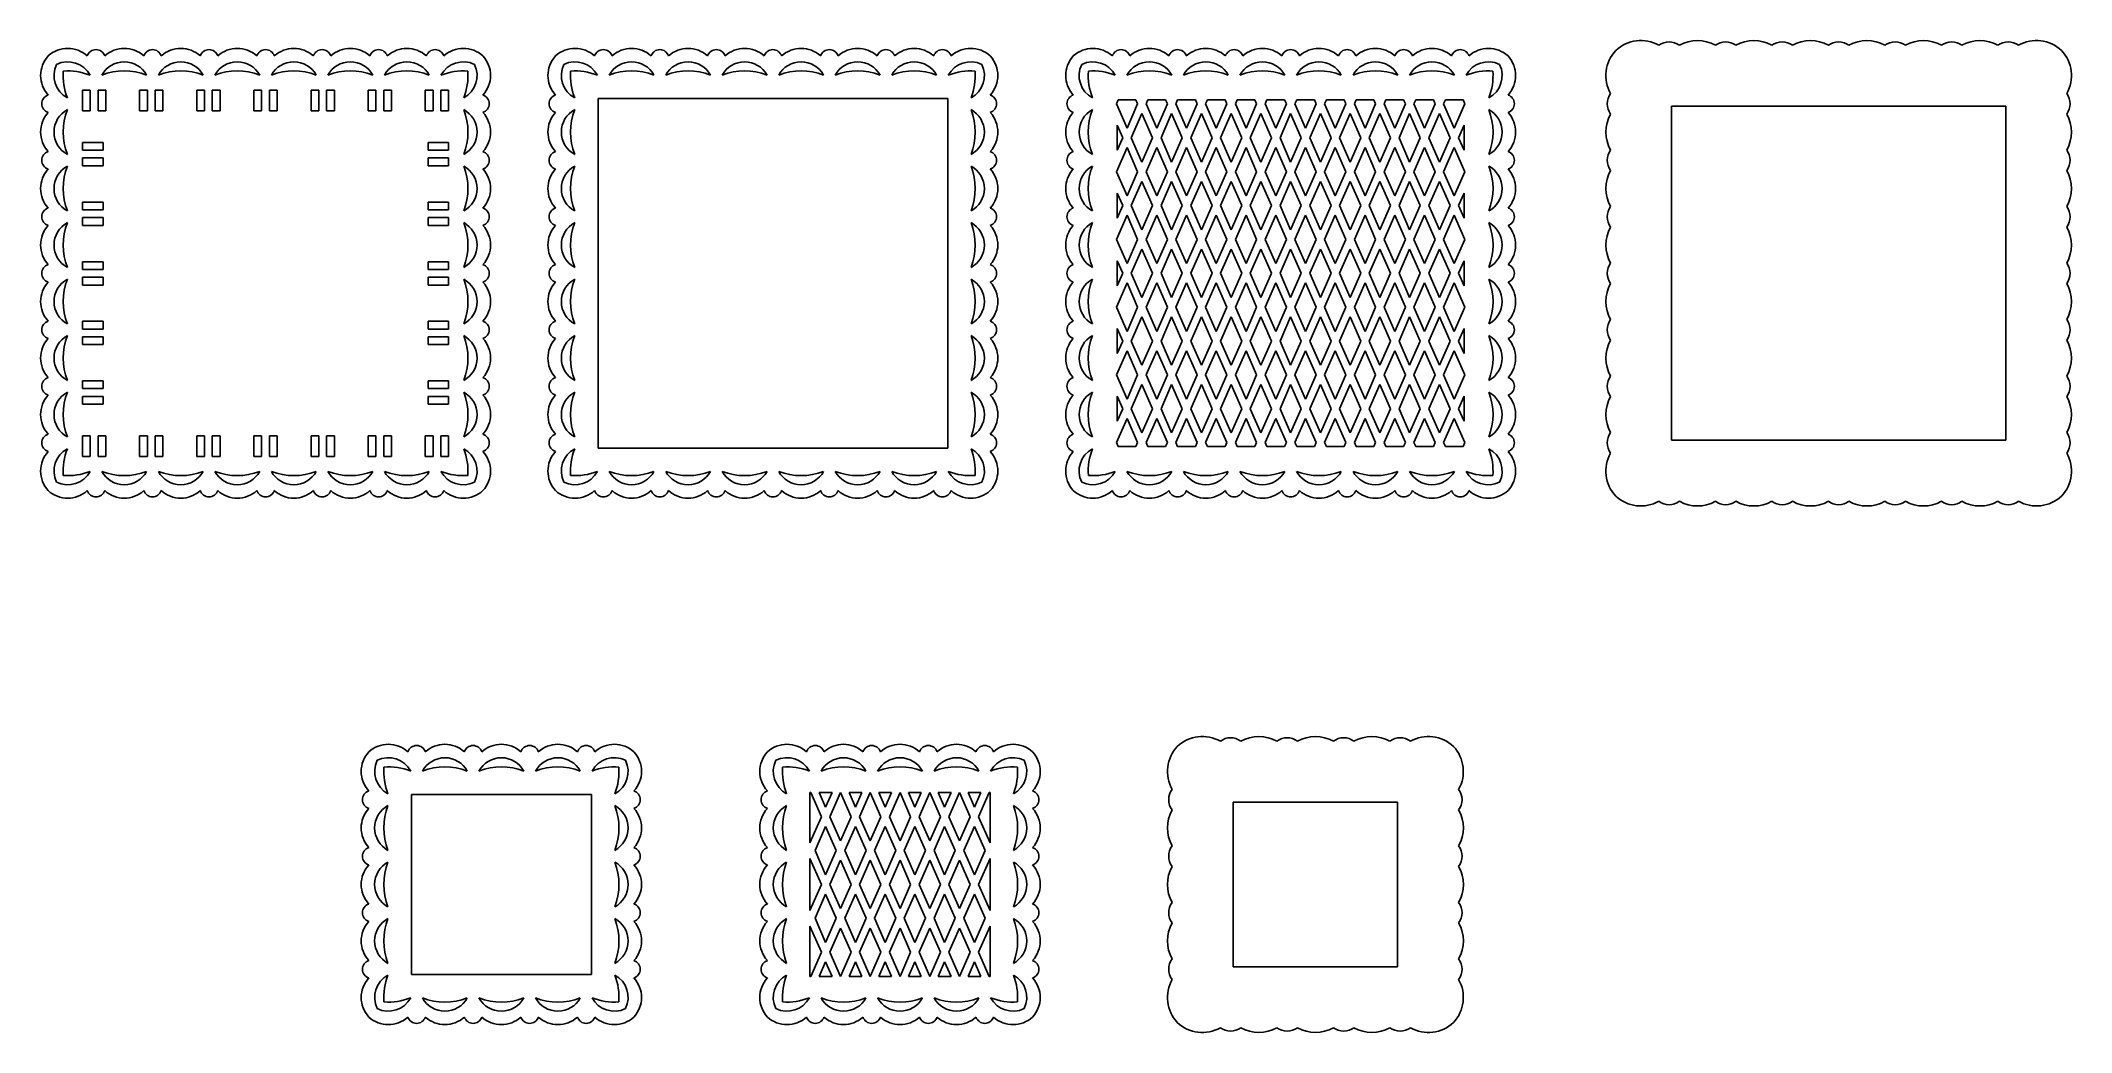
# Model space of a CAD drawing. Extents: x -351 to 171, y -51 to 204.
import ezdxf

# ---------------------------------------------------------------- set-up
doc = ezdxf.new("R2010")
doc.units = 0
doc.layers.get('0').update_dxf_attribs({"linetype": 'CONTINUOUS'})

msp = doc.modelspace()

# ---------------------------------------------------------------- linework, layer by layer
for p, q in [((-340.022706, 191.201898), (-340.022706, 185.901898)), ((-340.022706, 191.201898), (-338.022706, 191.201898)), ((-338.022706, 191.201898), (-338.022706, 185.901898)), ((-336.022706, 191.201898), (-336.022706, 185.901898)), ((-336.022706, 191.201898), (-334.022706, 191.201898)), ((-334.022706, 191.201898), (-334.022706, 185.901898)), ((-325.34438, 191.201898), (-325.34438, 185.901898)), ((-325.34438, 191.201898), (-323.34438, 191.201898)), ((-323.34438, 191.201898), (-323.34438, 185.901898)), ((-321.34438, 191.201898), (-321.34438, 185.901898)), ((-321.34438, 191.201898), (-319.34438, 191.201898)), ((-319.34438, 191.201898), (-319.34438, 185.901898)), ((-310.660214, 191.201898), (-310.660214, 185.901898)), ((-310.660214, 191.201898), (-308.660214, 191.201898)), ((-308.660214, 191.201898), (-308.660214, 185.901898)), ((-306.660214, 191.201898), (-306.660214, 185.901898)), ((-306.660214, 191.201898), (-304.660214, 191.201898)), ((-304.660214, 191.201898), (-304.660214, 185.901898)), ((-295.976048, 191.201898), (-295.976048, 185.901898)), ((-295.976048, 191.201898), (-293.976048, 191.201898)), ((-293.976048, 191.201898), (-293.976048, 185.901898)), ((-291.976048, 191.201898), (-291.976048, 185.901898)), ((-291.976048, 191.201898), (-289.976048, 191.201898)), ((-289.976048, 191.201898), (-289.976048, 185.901898)), ((-281.280218, 191.201898), (-281.280218, 185.901898)), ((-279.280218, 191.201898), (-281.280218, 191.201898)), ((-279.280218, 191.201898), (-279.280218, 185.901898)), ((-277.280218, 191.201898), (-277.280218, 185.901898)), ((-275.280218, 191.201898), (-277.280218, 191.201898)), ((-275.280218, 191.201898), (-275.280218, 185.901898)), ((-266.596052, 191.201898), (-266.596052, 185.901898)), ((-264.596052, 191.201898), (-266.596052, 191.201898)), ((-264.596052, 191.201898), (-264.596052, 185.901898)), ((-262.596052, 191.201898), (-262.596052, 185.901898)), ((-260.596052, 191.201898), (-262.596052, 191.201898)), ((-260.596052, 191.201898), (-260.596052, 185.901898)), ((-251.917726, 191.201898), (-251.917726, 185.901898)), ((-249.917726, 191.201898), (-251.917726, 191.201898)), ((-249.917726, 191.201898), (-249.917726, 185.901898)), ((-247.917726, 191.201898), (-247.917726, 185.901898)), ((-245.917726, 191.201898), (-247.917726, 191.201898)), ((-245.917726, 191.201898), (-245.917726, 185.901898)), ((-207.526366, 99.229572), (-207.526366, 189.069198)), ((-207.526366, 189.069198), (-117.686739, 189.069198)), ((-117.686739, 189.069198), (-117.686739, 99.229572)), ((-73.875172, 188.701874), (-74.328089, 187.670575)), ((-73.875172, 188.701874), (-69.320074, 188.701874)), ((-69.320074, 188.701874), (-68.867156, 187.670575)), ((-66.229866, 188.701874), (-66.682783, 187.670575)), ((-66.229866, 188.701874), (-61.674767, 188.701874)), ((-61.674767, 188.701874), (-61.22185, 187.670575)), ((-58.58456, 188.701874), (-59.037477, 187.670575)), ((-58.58456, 188.701874), (-54.029461, 188.701874)), ((-54.029461, 188.701874), (-53.576544, 187.670575)), ((-50.939253, 188.701874), (-51.392171, 187.670575)), ((-50.939253, 188.701874), (-46.384155, 188.701874)), ((-46.384155, 188.701874), (-45.931238, 187.670575)), ((-43.293947, 188.701874), (-43.746864, 187.670575)), ((-43.293947, 188.701874), (-38.738849, 188.701874)), ((-38.738849, 188.701874), (-38.285931, 187.670575)), ((-35.648641, 188.701874), (-36.101558, 187.670575)), ((-35.648641, 188.701874), (-31.093542, 188.701874)), ((-31.093542, 188.701874), (-30.640625, 187.670575)), ((-28.003335, 188.701874), (-28.456252, 187.670575)), ((-28.003335, 188.701874), (-23.448236, 188.701874)), ((-23.448236, 188.701874), (-22.995319, 187.670575)), ((-20.358028, 188.701874), (-20.810946, 187.670575)), ((-20.358028, 188.701874), (-15.80293, 188.701874)), ((-15.80293, 188.701874), (-15.350012, 187.670575)), ((-12.712722, 188.701874), (-13.165639, 187.670575)), ((-12.712722, 188.701874), (-8.157624, 188.701874)), ((-8.157624, 188.701874), (-7.704706, 187.670575)), ((-5.067416, 188.701874), (-5.520333, 187.670575)), ((-5.067416, 188.701874), (-0.512317, 188.701874)), ((-0.512317, 188.701874), (-0.0594, 187.670575)), ((2.577891, 188.701874), (2.124973, 187.670575)), ((2.577891, 188.701874), (7.132989, 188.701874)), ((7.132989, 188.701874), (7.585906, 187.670575)), ((10.223197, 188.701874), (9.77028, 187.670575)), ((10.223197, 188.701874), (14.778295, 188.701874)), ((14.778295, 188.701874), (15.231213, 187.670575)), ((-340.022706, 185.901898), (-338.022706, 185.901898)), ((-336.022706, 185.901898), (-334.022706, 185.901898)), ((-325.34438, 185.901898), (-323.34438, 185.901898)), ((-321.34438, 185.901898), (-319.34438, 185.901898)), ((-310.660214, 185.901898), (-308.660214, 185.901898)), ((-306.660214, 185.901898), (-304.660214, 185.901898)), ((-295.976048, 185.901898), (-293.976048, 185.901898)), ((-291.976048, 185.901898), (-289.976048, 185.901898)), ((-279.280218, 185.901898), (-281.280218, 185.901898)), ((-275.280218, 185.901898), (-277.280218, 185.901898)), ((-264.596052, 185.901898), (-266.596052, 185.901898)), ((-260.596052, 185.901898), (-262.596052, 185.901898)), ((-249.917726, 185.901898), (-251.917726, 185.901898)), ((-245.917726, 185.901898), (-247.917726, 185.901898)), ((-74.328089, 187.670575), (-71.597623, 181.453262)), ((-68.867156, 187.670575), (-71.597623, 181.453262)), ((-67.77497, 185.18365), (-70.505436, 178.966337)), ((-67.77497, 185.18365), (-65.044503, 178.966337)), ((-66.682783, 187.670575), (-63.952317, 181.453262)), ((-61.22185, 187.670575), (-63.952317, 181.453262)), ((-60.129664, 185.18365), (-62.86013, 178.966337)), ((-60.129664, 185.18365), (-57.399197, 178.966337)), ((-59.037477, 187.670575), (-56.30701, 181.453262)), ((-53.576544, 187.670575), (-56.30701, 181.453262)), ((-52.484357, 185.18365), (-55.214824, 178.966337)), ((-52.484357, 185.18365), (-49.753891, 178.966337)), ((-51.392171, 187.670575), (-48.661704, 181.453262)), ((-45.931238, 187.670575), (-48.661704, 181.453262)), ((-44.839051, 185.18365), (-47.569517, 178.966337)), ((-44.839051, 185.18365), (-42.108584, 178.966337)), ((-43.746864, 187.670575), (-41.016398, 181.453262)), ((-38.285931, 187.670575), (-41.016398, 181.453262)), ((-37.193745, 185.18365), (-39.924211, 178.966337)), ((-37.193745, 185.18365), (-34.463278, 178.966337)), ((-36.101558, 187.670575), (-33.371092, 181.453262)), ((-30.640625, 187.670575), (-33.371092, 181.453262)), ((-29.548438, 185.18365), (-32.278905, 178.966337)), ((-29.548438, 185.18365), (-26.817972, 178.966337)), ((-28.456252, 187.670575), (-25.725785, 181.453262)), ((-22.995319, 187.670575), (-25.725785, 181.453262)), ((-21.903132, 185.18365), (-24.633599, 178.966337)), ((-21.903132, 185.18365), (-19.172666, 178.966337)), ((-20.810946, 187.670575), (-18.080479, 181.453262)), ((-15.350012, 187.670575), (-18.080479, 181.453262)), ((-14.257826, 185.18365), (-16.988292, 178.966337)), ((-14.257826, 185.18365), (-11.527359, 178.966337)), ((-13.165639, 187.670575), (-10.435173, 181.453262)), ((-7.704706, 187.670575), (-10.435173, 181.453262)), ((-6.61252, 185.18365), (-9.342986, 178.966337)), ((-6.61252, 185.18365), (-3.882053, 178.966337)), ((-5.520333, 187.670575), (-2.789866, 181.453262)), ((-0.0594, 187.670575), (-2.789866, 181.453262)), ((1.032787, 185.18365), (-1.69768, 178.966337)), ((1.032787, 185.18365), (3.763253, 178.966337)), ((2.124973, 187.670575), (4.85544, 181.453262)), ((7.585906, 187.670575), (4.85544, 181.453262)), ((8.678093, 185.18365), (5.947626, 178.966337)), ((8.678093, 185.18365), (11.408559, 178.966337)), ((9.77028, 187.670575), (12.500746, 181.453262)), ((15.231213, 187.670575), (12.500746, 181.453262)), ((68.353764, 101.229572), (68.353764, 187.069198)), ((68.353764, 187.069198), (154.19339, 187.069198)), ((154.19339, 187.069198), (154.19339, 101.229572)), ((-340.022706, 177.786498), (-334.722706, 177.786498)), ((-340.022706, 177.786498), (-340.022706, 175.786498)), ((-334.722706, 177.786498), (-334.722706, 175.786498)), ((-245.917726, 177.786498), (-251.217726, 177.786498)), ((-251.217726, 177.786498), (-251.217726, 175.786498)), ((-245.917726, 177.786498), (-245.917726, 175.786498)), ((-74.100928, 182.179475), (-72.68981, 178.966337)), ((-74.100928, 175.753199), (-74.100928, 182.179475)), ((-72.68981, 178.966337), (-74.100928, 175.753199)), ((-70.505436, 178.966337), (-67.77497, 172.749024)), ((-65.044503, 178.966337), (-67.77497, 172.749024)), ((-62.86013, 178.966337), (-60.129664, 172.749024)), ((-57.399197, 178.966337), (-60.129664, 172.749024)), ((-55.214824, 178.966337), (-52.484357, 172.749024)), ((-49.753891, 178.966337), (-52.484357, 172.749024)), ((-47.569517, 178.966337), (-44.839051, 172.749024)), ((-42.108584, 178.966337), (-44.839051, 172.749024)), ((-39.924211, 178.966337), (-37.193745, 172.749024)), ((-34.463278, 178.966337), (-37.193745, 172.749024)), ((-32.278905, 178.966337), (-29.548438, 172.749024)), ((-26.817972, 178.966337), (-29.548438, 172.749024)), ((-24.633599, 178.966337), (-21.903132, 172.749024)), ((-19.172666, 178.966337), (-21.903132, 172.749024)), ((-16.988292, 178.966337), (-14.257826, 172.749024)), ((-11.527359, 178.966337), (-14.257826, 172.749024)), ((-9.342986, 178.966337), (-6.61252, 172.749024)), ((-3.882053, 178.966337), (-6.61252, 172.749024)), ((-1.69768, 178.966337), (1.032787, 172.749024)), ((3.763253, 178.966337), (1.032787, 172.749024)), ((5.947626, 178.966337), (8.678093, 172.749024)), ((11.408559, 178.966337), (8.678093, 172.749024)), ((15.004051, 182.179475), (13.592933, 178.966337)), ((13.592933, 178.966337), (15.004051, 175.753199)), ((15.004051, 175.753199), (15.004051, 182.179475)), ((-340.022706, 175.786498), (-334.722706, 175.786498)), ((-340.022706, 173.786498), (-334.722706, 173.786498)), ((-340.022706, 173.786498), (-340.022706, 171.786498)), ((-334.722706, 173.786498), (-334.722706, 171.786498)), ((-245.917726, 175.786498), (-251.217726, 175.786498)), ((-251.217726, 173.786498), (-251.217726, 171.786498)), ((-245.917726, 173.786498), (-251.217726, 173.786498)), ((-245.917726, 173.786498), (-245.917726, 171.786498)), ((-71.597623, 176.479412), (-74.328089, 170.262099)), ((-71.597623, 176.479412), (-68.867156, 170.262099)), ((-63.952317, 176.479412), (-66.682783, 170.262099)), ((-63.952317, 176.479412), (-61.22185, 170.262099)), ((-56.30701, 176.479412), (-59.037477, 170.262099)), ((-56.30701, 176.479412), (-53.576544, 170.262099)), ((-48.661704, 176.479412), (-51.392171, 170.262099)), ((-48.661704, 176.479412), (-45.931238, 170.262099)), ((-41.016398, 176.479412), (-43.746864, 170.262099)), ((-41.016398, 176.479412), (-38.285931, 170.262099)), ((-33.371092, 176.479412), (-36.101558, 170.262099)), ((-33.371092, 176.479412), (-30.640625, 170.262099)), ((-25.725785, 176.479412), (-28.456252, 170.262099)), ((-25.725785, 176.479412), (-22.995319, 170.262099)), ((-18.080479, 176.479412), (-20.810946, 170.262099)), ((-18.080479, 176.479412), (-15.350012, 170.262099)), ((-10.435173, 176.479412), (-13.165639, 170.262099)), ((-10.435173, 176.479412), (-7.704706, 170.262099)), ((-2.789866, 176.479412), (-5.520333, 170.262099)), ((-2.789866, 176.479412), (-0.0594, 170.262099)), ((4.85544, 176.479412), (2.124973, 170.262099)), ((4.85544, 176.479412), (7.585906, 170.262099)), ((12.500746, 176.479412), (9.77028, 170.262099)), ((12.500746, 176.479412), (15.231213, 170.262099)), ((-340.022706, 171.786498), (-334.722706, 171.786498)), ((-245.917726, 171.786498), (-251.217726, 171.786498)), ((-74.328089, 170.262099), (-71.597623, 164.044786)), ((-68.867156, 170.262099), (-71.597623, 164.044786)), ((-67.77497, 167.775174), (-70.505436, 161.557861)), ((-67.77497, 167.775174), (-65.044503, 161.557861)), ((-66.682783, 170.262099), (-63.952317, 164.044786)), ((-61.22185, 170.262099), (-63.952317, 164.044786)), ((-60.129664, 167.775174), (-62.86013, 161.557861)), ((-60.129664, 167.775174), (-57.399197, 161.557861)), ((-59.037477, 170.262099), (-56.30701, 164.044786)), ((-53.576544, 170.262099), (-56.30701, 164.044786)), ((-52.484357, 167.775174), (-55.214824, 161.557861)), ((-52.484357, 167.775174), (-49.753891, 161.557861)), ((-51.392171, 170.262099), (-48.661704, 164.044786)), ((-45.931238, 170.262099), (-48.661704, 164.044786)), ((-44.839051, 167.775174), (-47.569517, 161.557861)), ((-44.839051, 167.775174), (-42.108584, 161.557861)), ((-43.746864, 170.262099), (-41.016398, 164.044786)), ((-38.285931, 170.262099), (-41.016398, 164.044786)), ((-37.193745, 167.775174), (-39.924211, 161.557861)), ((-37.193745, 167.775174), (-34.463278, 161.557861)), ((-36.101558, 170.262099), (-33.371092, 164.044786)), ((-30.640625, 170.262099), (-33.371092, 164.044786)), ((-29.548438, 167.775174), (-32.278905, 161.557861)), ((-29.548438, 167.775174), (-26.817972, 161.557861)), ((-28.456252, 170.262099), (-25.725785, 164.044786)), ((-22.995319, 170.262099), (-25.725785, 164.044786)), ((-21.903132, 167.775174), (-24.633599, 161.557861)), ((-21.903132, 167.775174), (-19.172666, 161.557861)), ((-20.810946, 170.262099), (-18.080479, 164.044786)), ((-15.350012, 170.262099), (-18.080479, 164.044786)), ((-14.257826, 167.775174), (-16.988292, 161.557861)), ((-14.257826, 167.775174), (-11.527359, 161.557861)), ((-13.165639, 170.262099), (-10.435173, 164.044786)), ((-7.704706, 170.262099), (-10.435173, 164.044786)), ((-6.61252, 167.775174), (-9.342986, 161.557861)), ((-6.61252, 167.775174), (-3.882053, 161.557861)), ((-5.520333, 170.262099), (-2.789866, 164.044786)), ((-0.0594, 170.262099), (-2.789866, 164.044786)), ((1.032787, 167.775174), (-1.69768, 161.557861)), ((1.032787, 167.775174), (3.763253, 161.557861)), ((2.124973, 170.262099), (4.85544, 164.044786)), ((7.585906, 170.262099), (4.85544, 164.044786)), ((8.678093, 167.775174), (5.947626, 161.557861)), ((8.678093, 167.775174), (11.408559, 161.557861)), ((9.77028, 170.262099), (12.500746, 164.044786)), ((15.231213, 170.262099), (12.500746, 164.044786)), ((-340.022706, 162.460667), (-334.722706, 162.460667)), ((-340.022706, 160.460667), (-340.022706, 162.460667)), ((-334.722706, 160.460667), (-334.722706, 162.460667)), ((-245.917726, 162.460667), (-251.217726, 162.460667)), ((-251.217726, 160.460667), (-251.217726, 162.460667)), ((-245.917726, 160.460667), (-245.917726, 162.460667)), ((-74.100928, 164.770999), (-72.68981, 161.557861)), ((-74.100928, 158.344723), (-74.100928, 164.770999)), ((15.004051, 164.770999), (13.592933, 161.557861)), ((15.004051, 158.344723), (15.004051, 164.770999)), ((-340.022706, 160.460667), (-334.722706, 160.460667)), ((-340.022706, 158.460667), (-334.722706, 158.460667)), ((-340.022706, 156.460667), (-340.022706, 158.460667)), ((-334.722706, 156.460667), (-334.722706, 158.460667)), ((-245.917726, 160.460667), (-251.217726, 160.460667)), ((-245.917726, 158.460667), (-251.217726, 158.460667)), ((-251.217726, 156.460667), (-251.217726, 158.460667)), ((-245.917726, 156.460667), (-245.917726, 158.460667)), ((-71.597623, 159.070936), (-74.328089, 152.853623)), ((-72.68981, 161.557861), (-74.100928, 158.344723)), ((-71.597623, 159.070936), (-68.867156, 152.853623)), ((-70.505436, 161.557861), (-67.77497, 155.340548)), ((-65.044503, 161.557861), (-67.77497, 155.340548)), ((-63.952317, 159.070936), (-66.682783, 152.853623)), ((-63.952317, 159.070936), (-61.22185, 152.853623)), ((-62.86013, 161.557861), (-60.129664, 155.340548)), ((-57.399197, 161.557861), (-60.129664, 155.340548)), ((-56.30701, 159.070936), (-59.037477, 152.853623)), ((-56.30701, 159.070936), (-53.576544, 152.853623)), ((-55.214824, 161.557861), (-52.484357, 155.340548)), ((-49.753891, 161.557861), (-52.484357, 155.340548)), ((-48.661704, 159.070936), (-51.392171, 152.853623)), ((-48.661704, 159.070936), (-45.931238, 152.853623)), ((-47.569517, 161.557861), (-44.839051, 155.340548)), ((-42.108584, 161.557861), (-44.839051, 155.340548)), ((-41.016398, 159.070936), (-43.746864, 152.853623)), ((-41.016398, 159.070936), (-38.285931, 152.853623)), ((-39.924211, 161.557861), (-37.193745, 155.340548)), ((-34.463278, 161.557861), (-37.193745, 155.340548)), ((-33.371092, 159.070936), (-36.101558, 152.853623)), ((-33.371092, 159.070936), (-30.640625, 152.853623)), ((-32.278905, 161.557861), (-29.548438, 155.340548)), ((-26.817972, 161.557861), (-29.548438, 155.340548)), ((-25.725785, 159.070936), (-28.456252, 152.853623)), ((-25.725785, 159.070936), (-22.995319, 152.853623)), ((-24.633599, 161.557861), (-21.903132, 155.340548)), ((-19.172666, 161.557861), (-21.903132, 155.340548)), ((-18.080479, 159.070936), (-20.810946, 152.853623)), ((-18.080479, 159.070936), (-15.350012, 152.853623)), ((-16.988292, 161.557861), (-14.257826, 155.340548)), ((-11.527359, 161.557861), (-14.257826, 155.340548)), ((-10.435173, 159.070936), (-13.165639, 152.853623)), ((-10.435173, 159.070936), (-7.704706, 152.853623)), ((-9.342986, 161.557861), (-6.61252, 155.340548)), ((-3.882053, 161.557861), (-6.61252, 155.340548)), ((-2.789866, 159.070936), (-5.520333, 152.853623)), ((-2.789866, 159.070936), (-0.0594, 152.853623)), ((-1.69768, 161.557861), (1.032787, 155.340548)), ((3.763253, 161.557861), (1.032787, 155.340548)), ((4.85544, 159.070936), (2.124973, 152.853623)), ((4.85544, 159.070936), (7.585906, 152.853623)), ((5.947626, 161.557861), (8.678093, 155.340548)), ((11.408559, 161.557861), (8.678093, 155.340548)), ((12.500746, 159.070936), (9.77028, 152.853623)), ((12.500746, 159.070936), (15.231213, 152.853623)), ((13.592933, 161.557861), (15.004051, 158.344723)), ((-340.022706, 156.460667), (-334.722706, 156.460667)), ((-245.917726, 156.460667), (-251.217726, 156.460667)), ((-74.328089, 152.853623), (-71.597623, 146.63631)), ((-68.867156, 152.853623), (-71.597623, 146.63631)), ((-66.682783, 152.853623), (-63.952317, 146.63631)), ((-61.22185, 152.853623), (-63.952317, 146.63631)), ((-59.037477, 152.853623), (-56.30701, 146.63631)), ((-53.576544, 152.853623), (-56.30701, 146.63631)), ((-51.392171, 152.853623), (-48.661704, 146.63631)), ((-45.931238, 152.853623), (-48.661704, 146.63631)), ((-43.746864, 152.853623), (-41.016398, 146.63631)), ((-38.285931, 152.853623), (-41.016398, 146.63631)), ((-36.101558, 152.853623), (-33.371092, 146.63631)), ((-30.640625, 152.853623), (-33.371092, 146.63631)), ((-28.456252, 152.853623), (-25.725785, 146.63631)), ((-22.995319, 152.853623), (-25.725785, 146.63631)), ((-20.810946, 152.853623), (-18.080479, 146.63631)), ((-15.350012, 152.853623), (-18.080479, 146.63631)), ((-13.165639, 152.853623), (-10.435173, 146.63631)), ((-7.704706, 152.853623), (-10.435173, 146.63631)), ((-5.520333, 152.853623), (-2.789866, 146.63631)), ((-0.0594, 152.853623), (-2.789866, 146.63631)), ((2.124973, 152.853623), (4.85544, 146.63631)), ((7.585906, 152.853623), (4.85544, 146.63631)), ((9.77028, 152.853623), (12.500746, 146.63631)), ((15.231213, 152.853623), (12.500746, 146.63631)), ((-340.022706, 145.134837), (-340.022706, 147.134837)), ((-340.022706, 147.134837), (-334.722706, 147.134837)), ((-334.722706, 145.134837), (-334.722706, 147.134837)), ((-251.217726, 145.134837), (-251.217726, 147.134837)), ((-245.917726, 147.134837), (-251.217726, 147.134837)), ((-245.917726, 145.134837), (-245.917726, 147.134837)), ((-74.100928, 147.362523), (-72.68981, 144.149385)), ((-74.100928, 140.936247), (-74.100928, 147.362523)), ((-67.77497, 150.366698), (-70.505436, 144.149385)), ((-67.77497, 150.366698), (-65.044503, 144.149385)), ((-60.129664, 150.366698), (-62.86013, 144.149385)), ((-60.129664, 150.366698), (-57.399197, 144.149385)), ((-52.484357, 150.366698), (-55.214824, 144.149385)), ((-52.484357, 150.366698), (-49.753891, 144.149385)), ((-44.839051, 150.366698), (-47.569517, 144.149385)), ((-44.839051, 150.366698), (-42.108584, 144.149385)), ((-37.193745, 150.366698), (-39.924211, 144.149385)), ((-37.193745, 150.366698), (-34.463278, 144.149385)), ((-29.548438, 150.366698), (-32.278905, 144.149385)), ((-29.548438, 150.366698), (-26.817972, 144.149385)), ((-21.903132, 150.366698), (-24.633599, 144.149385)), ((-21.903132, 150.366698), (-19.172666, 144.149385)), ((-14.257826, 150.366698), (-16.988292, 144.149385)), ((-14.257826, 150.366698), (-11.527359, 144.149385)), ((-6.61252, 150.366698), (-9.342986, 144.149385)), ((-6.61252, 150.366698), (-3.882053, 144.149385)), ((1.032787, 150.366698), (-1.69768, 144.149385)), ((1.032787, 150.366698), (3.763253, 144.149385)), ((8.678093, 150.366698), (5.947626, 144.149385)), ((8.678093, 150.366698), (11.408559, 144.149385)), ((15.004051, 147.362523), (13.592933, 144.149385)), ((15.004051, 140.936247), (15.004051, 147.362523)), ((-340.022706, 145.134837), (-334.722706, 145.134837)), ((-340.022706, 143.134837), (-334.722706, 143.134837)), ((-340.022706, 141.134837), (-340.022706, 143.134837)), ((-340.022706, 141.134837), (-334.722706, 141.134837)), ((-334.722706, 141.134837), (-334.722706, 143.134837)), ((-245.917726, 145.134837), (-251.217726, 145.134837)), ((-245.917726, 143.134837), (-251.217726, 143.134837)), ((-251.217726, 141.134837), (-251.217726, 143.134837)), ((-245.917726, 141.134837), (-251.217726, 141.134837)), ((-245.917726, 141.134837), (-245.917726, 143.134837)), ((-71.597623, 141.66246), (-74.328089, 135.445147)), ((-72.68981, 144.149385), (-74.100928, 140.936247)), ((-71.597623, 141.66246), (-68.867156, 135.445147)), ((-70.505436, 144.149385), (-67.77497, 137.932072)), ((-65.044503, 144.149385), (-67.77497, 137.932072)), ((-63.952317, 141.66246), (-66.682783, 135.445147)), ((-63.952317, 141.66246), (-61.22185, 135.445147)), ((-62.86013, 144.149385), (-60.129664, 137.932072)), ((-57.399197, 144.149385), (-60.129664, 137.932072)), ((-56.30701, 141.66246), (-59.037477, 135.445147)), ((-56.30701, 141.66246), (-53.576544, 135.445147)), ((-55.214824, 144.149385), (-52.484357, 137.932072)), ((-49.753891, 144.149385), (-52.484357, 137.932072)), ((-48.661704, 141.66246), (-51.392171, 135.445147)), ((-48.661704, 141.66246), (-45.931238, 135.445147)), ((-47.569517, 144.149385), (-44.839051, 137.932072)), ((-42.108584, 144.149385), (-44.839051, 137.932072)), ((-41.016398, 141.66246), (-43.746864, 135.445147)), ((-41.016398, 141.66246), (-38.285931, 135.445147)), ((-39.924211, 144.149385), (-37.193745, 137.932072)), ((-34.463278, 144.149385), (-37.193745, 137.932072)), ((-33.371092, 141.66246), (-36.101558, 135.445147)), ((-33.371092, 141.66246), (-30.640625, 135.445147)), ((-32.278905, 144.149385), (-29.548438, 137.932072)), ((-26.817972, 144.149385), (-29.548438, 137.932072)), ((-25.725785, 141.66246), (-28.456252, 135.445147)), ((-25.725785, 141.66246), (-22.995319, 135.445147)), ((-24.633599, 144.149385), (-21.903132, 137.932072)), ((-19.172666, 144.149385), (-21.903132, 137.932072)), ((-18.080479, 141.66246), (-20.810946, 135.445147)), ((-18.080479, 141.66246), (-15.350012, 135.445147)), ((-16.988292, 144.149385), (-14.257826, 137.932072)), ((-11.527359, 144.149385), (-14.257826, 137.932072)), ((-10.435173, 141.66246), (-13.165639, 135.445147)), ((-10.435173, 141.66246), (-7.704706, 135.445147)), ((-9.342986, 144.149385), (-6.61252, 137.932072)), ((-3.882053, 144.149385), (-6.61252, 137.932072)), ((-2.789866, 141.66246), (-5.520333, 135.445147)), ((-2.789866, 141.66246), (-0.0594, 135.445147)), ((-1.69768, 144.149385), (1.032787, 137.932072)), ((3.763253, 144.149385), (1.032787, 137.932072)), ((4.85544, 141.66246), (2.124973, 135.445147)), ((4.85544, 141.66246), (7.585906, 135.445147)), ((5.947626, 144.149385), (8.678093, 137.932072)), ((11.408559, 144.149385), (8.678093, 137.932072)), ((12.500746, 141.66246), (9.77028, 135.445147)), ((12.500746, 141.66246), (15.231213, 135.445147)), ((13.592933, 144.149385), (15.004051, 140.936247)), ((-340.022706, 131.820671), (-334.722706, 131.820671)), ((-340.022706, 129.820671), (-340.022706, 131.820671)), ((-334.722706, 129.820671), (-334.722706, 131.820671)), ((-245.917726, 131.820671), (-251.217726, 131.820671)), ((-251.217726, 129.820671), (-251.217726, 131.820671)), ((-245.917726, 129.820671), (-245.917726, 131.820671)), ((-74.328089, 135.445147), (-71.597623, 129.227834)), ((-68.867156, 135.445147), (-71.597623, 129.227834)), ((-67.77497, 132.958222), (-70.505436, 126.740909)), ((-67.77497, 132.958222), (-65.044503, 126.740909)), ((-66.682783, 135.445147), (-63.952317, 129.227834)), ((-61.22185, 135.445147), (-63.952317, 129.227834)), ((-60.129664, 132.958222), (-62.86013, 126.740909)), ((-60.129664, 132.958222), (-57.399197, 126.740909)), ((-59.037477, 135.445147), (-56.30701, 129.227834)), ((-53.576544, 135.445147), (-56.30701, 129.227834)), ((-52.484357, 132.958222), (-55.214824, 126.740909)), ((-52.484357, 132.958222), (-49.753891, 126.740909)), ((-51.392171, 135.445147), (-48.661704, 129.227834)), ((-45.931238, 135.445147), (-48.661704, 129.227834)), ((-44.839051, 132.958222), (-47.569517, 126.740909)), ((-44.839051, 132.958222), (-42.108584, 126.740909)), ((-43.746864, 135.445147), (-41.016398, 129.227834)), ((-38.285931, 135.445147), (-41.016398, 129.227834)), ((-37.193745, 132.958222), (-39.924211, 126.740909)), ((-37.193745, 132.958222), (-34.463278, 126.740909)), ((-36.101558, 135.445147), (-33.371092, 129.227834)), ((-30.640625, 135.445147), (-33.371092, 129.227834)), ((-29.548438, 132.958222), (-32.278905, 126.740909)), ((-29.548438, 132.958222), (-26.817972, 126.740909)), ((-28.456252, 135.445147), (-25.725785, 129.227834)), ((-22.995319, 135.445147), (-25.725785, 129.227834)), ((-21.903132, 132.958222), (-24.633599, 126.740909)), ((-21.903132, 132.958222), (-19.172666, 126.740909)), ((-20.810946, 135.445147), (-18.080479, 129.227834)), ((-15.350012, 135.445147), (-18.080479, 129.227834)), ((-14.257826, 132.958222), (-16.988292, 126.740909)), ((-14.257826, 132.958222), (-11.527359, 126.740909)), ((-13.165639, 135.445147), (-10.435173, 129.227834)), ((-7.704706, 135.445147), (-10.435173, 129.227834)), ((-6.61252, 132.958222), (-9.342986, 126.740909)), ((-6.61252, 132.958222), (-3.882053, 126.740909)), ((-5.520333, 135.445147), (-2.789866, 129.227834)), ((-0.0594, 135.445147), (-2.789866, 129.227834)), ((1.032787, 132.958222), (-1.69768, 126.740909)), ((1.032787, 132.958222), (3.763253, 126.740909)), ((2.124973, 135.445147), (4.85544, 129.227834)), ((7.585906, 135.445147), (4.85544, 129.227834)), ((8.678093, 132.958222), (5.947626, 126.740909)), ((8.678093, 132.958222), (11.408559, 126.740909)), ((9.77028, 135.445147), (12.500746, 129.227834)), ((15.231213, 135.445147), (12.500746, 129.227834)), ((-340.022706, 129.820671), (-334.722706, 129.820671)), ((-340.022706, 127.820671), (-334.722706, 127.820671)), ((-340.022706, 125.820671), (-340.022706, 127.820671)), ((-340.022706, 125.820671), (-334.722706, 125.820671)), ((-334.722706, 125.820671), (-334.722706, 127.820671)), ((-245.917726, 129.820671), (-251.217726, 129.820671)), ((-245.917726, 127.820671), (-251.217726, 127.820671)), ((-251.217726, 125.820671), (-251.217726, 127.820671)), ((-245.917726, 125.820671), (-251.217726, 125.820671)), ((-245.917726, 125.820671), (-245.917726, 127.820671)), ((-74.100928, 129.954047), (-72.68981, 126.740909)), ((-74.100928, 123.527771), (-74.100928, 129.954047)), ((-72.68981, 126.740909), (-74.100928, 123.527771)), ((-70.505436, 126.740909), (-67.77497, 120.523596)), ((-65.044503, 126.740909), (-67.77497, 120.523596)), ((-62.86013, 126.740909), (-60.129664, 120.523596)), ((-57.399197, 126.740909), (-60.129664, 120.523596)), ((-55.214824, 126.740909), (-52.484357, 120.523596)), ((-49.753891, 126.740909), (-52.484357, 120.523596)), ((-47.569517, 126.740909), (-44.839051, 120.523596)), ((-42.108584, 126.740909), (-44.839051, 120.523596)), ((-39.924211, 126.740909), (-37.193745, 120.523596)), ((-34.463278, 126.740909), (-37.193745, 120.523596)), ((-32.278905, 126.740909), (-29.548438, 120.523596)), ((-26.817972, 126.740909), (-29.548438, 120.523596)), ((-24.633599, 126.740909), (-21.903132, 120.523596)), ((-19.172666, 126.740909), (-21.903132, 120.523596)), ((-16.988292, 126.740909), (-14.257826, 120.523596)), ((-11.527359, 126.740909), (-14.257826, 120.523596)), ((-9.342986, 126.740909), (-6.61252, 120.523596)), ((-3.882053, 126.740909), (-6.61252, 120.523596)), ((-1.69768, 126.740909), (1.032787, 120.523596)), ((3.763253, 126.740909), (1.032787, 120.523596)), ((5.947626, 126.740909), (8.678093, 120.523596)), ((11.408559, 126.740909), (8.678093, 120.523596)), ((15.004051, 129.954047), (13.592933, 126.740909)), ((13.592933, 126.740909), (15.004051, 123.527771)), ((15.004051, 123.527771), (15.004051, 129.954047)), ((-71.597623, 124.253984), (-74.328089, 118.036671)), ((-71.597623, 124.253984), (-68.867156, 118.036671)), ((-63.952317, 124.253984), (-66.682783, 118.036671)), ((-63.952317, 124.253984), (-61.22185, 118.036671)), ((-56.30701, 124.253984), (-59.037477, 118.036671)), ((-56.30701, 124.253984), (-53.576544, 118.036671)), ((-48.661704, 124.253984), (-51.392171, 118.036671)), ((-48.661704, 124.253984), (-45.931238, 118.036671)), ((-41.016398, 124.253984), (-43.746864, 118.036671)), ((-41.016398, 124.253984), (-38.285931, 118.036671)), ((-33.371092, 124.253984), (-36.101558, 118.036671)), ((-33.371092, 124.253984), (-30.640625, 118.036671)), ((-25.725785, 124.253984), (-28.456252, 118.036671)), ((-25.725785, 124.253984), (-22.995319, 118.036671)), ((-18.080479, 124.253984), (-20.810946, 118.036671)), ((-18.080479, 124.253984), (-15.350012, 118.036671)), ((-10.435173, 124.253984), (-13.165639, 118.036671)), ((-10.435173, 124.253984), (-7.704706, 118.036671)), ((-2.789866, 124.253984), (-5.520333, 118.036671)), ((-2.789866, 124.253984), (-0.0594, 118.036671)), ((4.85544, 124.253984), (2.124973, 118.036671)), ((4.85544, 124.253984), (7.585906, 118.036671)), ((12.500746, 124.253984), (9.77028, 118.036671)), ((12.500746, 124.253984), (15.231213, 118.036671)), ((-340.022706, 116.512346), (-334.722706, 116.512346)), ((-340.022706, 114.512346), (-340.022706, 116.512346)), ((-334.722706, 114.512346), (-334.722706, 116.512346)), ((-245.917726, 116.512346), (-251.217726, 116.512346)), ((-251.217726, 114.512346), (-251.217726, 116.512346)), ((-245.917726, 114.512346), (-245.917726, 116.512346)), ((-74.328089, 118.036671), (-71.597623, 111.819358)), ((-68.867156, 118.036671), (-71.597623, 111.819358)), ((-67.77497, 115.549745), (-70.505436, 109.332433)), ((-67.77497, 115.549745), (-65.044503, 109.332433)), ((-66.682783, 118.036671), (-63.952317, 111.819358)), ((-61.22185, 118.036671), (-63.952317, 111.819358)), ((-60.129664, 115.549745), (-62.86013, 109.332433)), ((-60.129664, 115.549745), (-57.399197, 109.332433)), ((-59.037477, 118.036671), (-56.30701, 111.819358)), ((-53.576544, 118.036671), (-56.30701, 111.819358)), ((-52.484357, 115.549745), (-55.214824, 109.332433)), ((-52.484357, 115.549745), (-49.753891, 109.332433)), ((-51.392171, 118.036671), (-48.661704, 111.819358)), ((-45.931238, 118.036671), (-48.661704, 111.819358)), ((-44.839051, 115.549745), (-47.569517, 109.332433)), ((-44.839051, 115.549745), (-42.108584, 109.332433)), ((-43.746864, 118.036671), (-41.016398, 111.819358)), ((-38.285931, 118.036671), (-41.016398, 111.819358)), ((-37.193745, 115.549745), (-39.924211, 109.332433)), ((-37.193745, 115.549745), (-34.463278, 109.332433)), ((-36.101558, 118.036671), (-33.371092, 111.819358)), ((-30.640625, 118.036671), (-33.371092, 111.819358)), ((-29.548438, 115.549745), (-32.278905, 109.332433)), ((-29.548438, 115.549745), (-26.817972, 109.332433)), ((-28.456252, 118.036671), (-25.725785, 111.819358)), ((-22.995319, 118.036671), (-25.725785, 111.819358)), ((-21.903132, 115.549745), (-24.633599, 109.332433)), ((-21.903132, 115.549745), (-19.172666, 109.332433)), ((-20.810946, 118.036671), (-18.080479, 111.819358)), ((-15.350012, 118.036671), (-18.080479, 111.819358)), ((-14.257826, 115.549745), (-16.988292, 109.332433)), ((-14.257826, 115.549745), (-11.527359, 109.332433)), ((-13.165639, 118.036671), (-10.435173, 111.819358)), ((-7.704706, 118.036671), (-10.435173, 111.819358)), ((-6.61252, 115.549745), (-9.342986, 109.332433)), ((-6.61252, 115.549745), (-3.882053, 109.332433)), ((-5.520333, 118.036671), (-2.789866, 111.819358)), ((-0.0594, 118.036671), (-2.789866, 111.819358)), ((1.032787, 115.549745), (-1.69768, 109.332433)), ((1.032787, 115.549745), (3.763253, 109.332433)), ((2.124973, 118.036671), (4.85544, 111.819358)), ((7.585906, 118.036671), (4.85544, 111.819358)), ((8.678093, 115.549745), (5.947626, 109.332433)), ((8.678093, 115.549745), (11.408559, 109.332433)), ((9.77028, 118.036671), (12.500746, 111.819358)), ((15.231213, 118.036671), (12.500746, 111.819358)), ((-340.022706, 114.512346), (-334.722706, 114.512346)), ((-340.022706, 112.512346), (-334.722706, 112.512346)), ((-340.022706, 110.512346), (-340.022706, 112.512346)), ((-340.022706, 110.512346), (-334.722706, 110.512346)), ((-334.722706, 110.512346), (-334.722706, 112.512346)), ((-245.917726, 114.512346), (-251.217726, 114.512346)), ((-245.917726, 112.512346), (-251.217726, 112.512346)), ((-251.217726, 110.512346), (-251.217726, 112.512346)), ((-245.917726, 110.512346), (-251.217726, 110.512346)), ((-245.917726, 110.512346), (-245.917726, 112.512346)), ((-74.100928, 112.545571), (-72.68981, 109.332433)), ((-74.100928, 106.119295), (-74.100928, 112.545571)), ((15.004051, 112.545571), (13.592933, 109.332433)), ((15.004051, 106.119295), (15.004051, 112.545571)), ((-71.597623, 106.845507), (-74.328089, 100.628195)), ((-72.68981, 109.332433), (-74.100928, 106.119295)), ((-71.597623, 106.845507), (-68.867156, 100.628195)), ((-70.505436, 109.332433), (-67.77497, 103.11512)), ((-65.044503, 109.332433), (-67.77497, 103.11512)), ((-63.952317, 106.845507), (-66.682783, 100.628195)), ((-63.952317, 106.845507), (-61.22185, 100.628195)), ((-62.86013, 109.332433), (-60.129664, 103.11512)), ((-57.399197, 109.332433), (-60.129664, 103.11512)), ((-56.30701, 106.845507), (-59.037477, 100.628195)), ((-56.30701, 106.845507), (-53.576544, 100.628195)), ((-55.214824, 109.332433), (-52.484357, 103.11512)), ((-49.753891, 109.332433), (-52.484357, 103.11512)), ((-48.661704, 106.845507), (-51.392171, 100.628195)), ((-48.661704, 106.845507), (-45.931238, 100.628195)), ((-47.569517, 109.332433), (-44.839051, 103.11512)), ((-42.108584, 109.332433), (-44.839051, 103.11512)), ((-41.016398, 106.845507), (-43.746864, 100.628195)), ((-41.016398, 106.845507), (-38.285931, 100.628195)), ((-39.924211, 109.332433), (-37.193745, 103.11512)), ((-34.463278, 109.332433), (-37.193745, 103.11512)), ((-33.371092, 106.845507), (-36.101558, 100.628195)), ((-33.371092, 106.845507), (-30.640625, 100.628195)), ((-32.278905, 109.332433), (-29.548438, 103.11512)), ((-26.817972, 109.332433), (-29.548438, 103.11512)), ((-25.725785, 106.845507), (-28.456252, 100.628195)), ((-25.725785, 106.845507), (-22.995319, 100.628195)), ((-24.633599, 109.332433), (-21.903132, 103.11512)), ((-19.172666, 109.332433), (-21.903132, 103.11512)), ((-18.080479, 106.845507), (-20.810946, 100.628195)), ((-18.080479, 106.845507), (-15.350012, 100.628195)), ((-16.988292, 109.332433), (-14.257826, 103.11512)), ((-11.527359, 109.332433), (-14.257826, 103.11512)), ((-10.435173, 106.845507), (-13.165639, 100.628195)), ((-10.435173, 106.845507), (-7.704706, 100.628195)), ((-9.342986, 109.332433), (-6.61252, 103.11512)), ((-3.882053, 109.332433), (-6.61252, 103.11512)), ((-2.789866, 106.845507), (-5.520333, 100.628195)), ((-2.789866, 106.845507), (-0.0594, 100.628195)), ((-1.69768, 109.332433), (1.032787, 103.11512)), ((3.763253, 109.332433), (1.032787, 103.11512)), ((4.85544, 106.845507), (2.124973, 100.628195)), ((4.85544, 106.845507), (7.585906, 100.628195)), ((5.947626, 109.332433), (8.678093, 103.11512)), ((11.408559, 109.332433), (8.678093, 103.11512)), ((12.500746, 106.845507), (9.77028, 100.628195)), ((12.500746, 106.845507), (15.231213, 100.628195)), ((13.592933, 109.332433), (15.004051, 106.119295)), ((-340.022706, 102.396872), (-338.022706, 102.396872)), ((-340.022706, 97.096872), (-340.022706, 102.396872)), ((-338.022706, 97.096872), (-338.022706, 102.396872)), ((-336.022706, 102.396872), (-334.022706, 102.396872)), ((-336.022706, 97.096872), (-336.022706, 102.396872)), ((-334.022706, 97.096872), (-334.022706, 102.396872)), ((-325.34438, 102.396872), (-323.34438, 102.396872)), ((-325.34438, 97.096872), (-325.34438, 102.396872)), ((-323.34438, 97.096872), (-323.34438, 102.396872)), ((-321.34438, 102.396872), (-319.34438, 102.396872)), ((-321.34438, 97.096872), (-321.34438, 102.396872)), ((-319.34438, 97.096872), (-319.34438, 102.396872)), ((-310.660214, 102.396872), (-308.660214, 102.396872)), ((-310.660214, 97.096872), (-310.660214, 102.396872)), ((-308.660214, 97.096872), (-308.660214, 102.396872)), ((-306.660214, 102.396872), (-304.660214, 102.396872)), ((-306.660214, 97.096872), (-306.660214, 102.396872)), ((-304.660214, 97.096872), (-304.660214, 102.396872)), ((-295.976048, 102.396872), (-293.976048, 102.396872)), ((-295.976048, 97.096872), (-295.976048, 102.396872)), ((-293.976048, 97.096872), (-293.976048, 102.396872)), ((-291.976048, 102.396872), (-289.976048, 102.396872)), ((-291.976048, 97.096872), (-291.976048, 102.396872)), ((-289.976048, 97.096872), (-289.976048, 102.396872)), ((-279.280218, 102.396872), (-281.280218, 102.396872)), ((-281.280218, 97.096872), (-281.280218, 102.396872)), ((-279.280218, 97.096872), (-279.280218, 102.396872)), ((-275.280218, 102.396872), (-277.280218, 102.396872)), ((-277.280218, 97.096872), (-277.280218, 102.396872)), ((-275.280218, 97.096872), (-275.280218, 102.396872)), ((-264.596052, 102.396872), (-266.596052, 102.396872)), ((-266.596052, 97.096872), (-266.596052, 102.396872)), ((-264.596052, 97.096872), (-264.596052, 102.396872)), ((-260.596052, 102.396872), (-262.596052, 102.396872)), ((-262.596052, 97.096872), (-262.596052, 102.396872)), ((-260.596052, 97.096872), (-260.596052, 102.396872)), ((-249.917726, 102.396872), (-251.917726, 102.396872)), ((-251.917726, 97.096872), (-251.917726, 102.396872)), ((-249.917726, 97.096872), (-249.917726, 102.396872)), ((-245.917726, 102.396872), (-247.917726, 102.396872)), ((-247.917726, 97.096872), (-247.917726, 102.396872)), ((-245.917726, 97.096872), (-245.917726, 102.396872)), ((-207.526366, 99.229572), (-117.686739, 99.229572)), ((-74.328089, 100.628195), (-73.875172, 99.596895)), ((-73.875172, 99.596895), (-69.320074, 99.596895)), ((-68.867156, 100.628195), (-69.320074, 99.596895)), ((-66.682783, 100.628195), (-66.229866, 99.596895)), ((-66.229866, 99.596895), (-61.674767, 99.596895)), ((-61.22185, 100.628195), (-61.674767, 99.596895)), ((-59.037477, 100.628195), (-58.58456, 99.596895)), ((-58.58456, 99.596895), (-54.029461, 99.596895)), ((-53.576544, 100.628195), (-54.029461, 99.596895)), ((-51.392171, 100.628195), (-50.939253, 99.596895)), ((-50.939253, 99.596895), (-46.384155, 99.596895)), ((-45.931238, 100.628195), (-46.384155, 99.596895)), ((-43.746864, 100.628195), (-43.293947, 99.596895)), ((-43.293947, 99.596895), (-38.738849, 99.596895)), ((-38.285931, 100.628195), (-38.738849, 99.596895)), ((-36.101558, 100.628195), (-35.648641, 99.596895)), ((-35.648641, 99.596895), (-31.093542, 99.596895)), ((-30.640625, 100.628195), (-31.093542, 99.596895)), ((-28.456252, 100.628195), (-28.003335, 99.596895)), ((-28.003335, 99.596895), (-23.448236, 99.596895)), ((-22.995319, 100.628195), (-23.448236, 99.596895)), ((-20.810946, 100.628195), (-20.358028, 99.596895)), ((-20.358028, 99.596895), (-15.80293, 99.596895)), ((-15.350012, 100.628195), (-15.80293, 99.596895)), ((-13.165639, 100.628195), (-12.712722, 99.596895)), ((-12.712722, 99.596895), (-8.157624, 99.596895)), ((-7.704706, 100.628195), (-8.157624, 99.596895)), ((-5.520333, 100.628195), (-5.067416, 99.596895)), ((-5.067416, 99.596895), (-0.512317, 99.596895)), ((-0.0594, 100.628195), (-0.512317, 99.596895)), ((2.124973, 100.628195), (2.577891, 99.596895)), ((2.577891, 99.596895), (7.132989, 99.596895)), ((7.585906, 100.628195), (7.132989, 99.596895)), ((9.77028, 100.628195), (10.223197, 99.596895)), ((10.223197, 99.596895), (14.778295, 99.596895)), ((15.231213, 100.628195), (14.778295, 99.596895)), ((68.353764, 101.229572), (154.19339, 101.229572)), ((-340.022706, 97.096872), (-338.022706, 97.096872)), ((-336.022706, 97.096872), (-334.022706, 97.096872)), ((-325.34438, 97.096872), (-323.34438, 97.096872)), ((-321.34438, 97.096872), (-319.34438, 97.096872)), ((-310.660214, 97.096872), (-308.660214, 97.096872)), ((-306.660214, 97.096872), (-304.660214, 97.096872)), ((-295.976048, 97.096872), (-293.976048, 97.096872)), ((-291.976048, 97.096872), (-289.976048, 97.096872)), ((-279.280218, 97.096872), (-281.280218, 97.096872)), ((-275.280218, 97.096872), (-277.280218, 97.096872)), ((-264.596052, 97.096872), (-266.596052, 97.096872)), ((-260.596052, 97.096872), (-262.596052, 97.096872)), ((-249.917726, 97.096872), (-251.917726, 97.096872)), ((-245.917726, 97.096872), (-247.917726, 97.096872)), ((-153.064216, 10.70938), (-152.869434, 10.70938)), ((-153.064216, -2.186284), (-153.064216, 10.70938)), ((-152.869434, 10.70938), (-150.135121, 4.483309)), ((-150.685061, 10.70938), (-149.042935, 6.970234)), ((-150.685061, 10.70938), (-147.400808, 10.70938)), ((-147.400808, 10.70938), (-149.042935, 6.970234)), ((-145.220281, 10.700622), (-147.950748, 4.483309)), ((-145.220281, 10.700622), (-142.489815, 4.483309)), ((-143.039755, 10.70938), (-141.397628, 6.970234)), ((-143.039755, 10.70938), (-139.755502, 10.70938)), ((-139.755502, 10.70938), (-141.397628, 6.970234)), ((-137.574975, 10.700622), (-140.305442, 4.483309)), ((-137.574975, 10.700622), (-134.844509, 4.483309)), ((-135.394448, 10.70938), (-133.752322, 6.970234)), ((-135.394448, 10.70938), (-132.110196, 10.70938)), ((-132.110196, 10.70938), (-133.752322, 6.970234)), ((-129.929669, 10.700622), (-132.660135, 4.483309)), ((-129.929669, 10.700622), (-127.199202, 4.483309)), ((-127.749142, 10.70938), (-126.107016, 6.970234)), ((-127.749142, 10.70938), (-124.46489, 10.70938)), ((-124.46489, 10.70938), (-126.107016, 6.970234)), ((-122.284363, 10.700622), (-125.014829, 4.483309)), ((-122.284363, 10.700622), (-119.553896, 4.483309)), ((-120.103836, 10.70938), (-118.46171, 6.970234)), ((-120.103836, 10.70938), (-116.819583, 10.70938)), ((-116.819583, 10.70938), (-118.46171, 6.970234)), ((-114.639056, 10.700622), (-117.369523, 4.483309)), ((-114.639056, 10.700622), (-111.90859, 4.483309)), ((-112.45853, 10.70938), (-110.816403, 6.970234)), ((-112.45853, 10.70938), (-109.174277, 10.70938)), ((-109.174277, 10.70938), (-110.816403, 6.970234)), ((-106.989904, 10.70938), (-109.724217, 4.483309)), ((-106.989904, 10.70938), (-106.795122, 10.70938)), ((-106.795122, -2.186284), (-106.795122, 10.70938)), ((-255.507631, -36.059715), (-255.507631, 10.20938)), ((-255.507631, 10.20938), (-209.238536, 10.20938)), ((-209.238536, -36.059715), (-209.238536, 10.20938)), ((-44.326007, -34.059715), (-44.326007, 8.20938)), ((-44.326007, 8.20938), (-2.056913, 8.20938)), ((-2.056913, -34.059715), (-2.056913, 8.20938)), ((-150.135121, 4.483309), (-153.064216, -2.186284)), ((-149.042935, 1.996383), (-151.773401, -4.220929)), ((-149.042935, 1.996383), (-146.312468, -4.220929)), ((-147.950748, 4.483309), (-145.220281, -1.734004)), ((-142.489815, 4.483309), (-145.220281, -1.734004)), ((-141.397628, 1.996383), (-144.128095, -4.220929)), ((-141.397628, 1.996383), (-138.667162, -4.220929)), ((-140.305442, 4.483309), (-137.574975, -1.734004)), ((-134.844509, 4.483309), (-137.574975, -1.734004)), ((-133.752322, 1.996383), (-136.482789, -4.220929)), ((-133.752322, 1.996383), (-131.021856, -4.220929)), ((-132.660135, 4.483309), (-129.929669, -1.734004)), ((-127.199202, 4.483309), (-129.929669, -1.734004)), ((-126.107016, 1.996383), (-128.837482, -4.220929)), ((-126.107016, 1.996383), (-123.376549, -4.220929)), ((-125.014829, 4.483309), (-122.284363, -1.734004)), ((-119.553896, 4.483309), (-122.284363, -1.734004)), ((-118.46171, 1.996383), (-121.192176, -4.220929)), ((-118.46171, 1.996383), (-115.731243, -4.220929)), ((-117.369523, 4.483309), (-114.639056, -1.734004)), ((-111.90859, 4.483309), (-114.639056, -1.734004)), ((-110.816403, 1.996383), (-113.54687, -4.220929)), ((-110.816403, 1.996383), (-108.085937, -4.220929)), ((-109.724217, 4.483309), (-106.795122, -2.186284)), ((-151.773401, -4.220929), (-149.042935, -10.438242)), ((-146.312468, -4.220929), (-149.042935, -10.438242)), ((-144.128095, -4.220929), (-141.397628, -10.438242)), ((-138.667162, -4.220929), (-141.397628, -10.438242)), ((-136.482789, -4.220929), (-133.752322, -10.438242)), ((-131.021856, -4.220929), (-133.752322, -10.438242)), ((-128.837482, -4.220929), (-126.107016, -10.438242)), ((-123.376549, -4.220929), (-126.107016, -10.438242)), ((-121.192176, -4.220929), (-118.46171, -10.438242)), ((-115.731243, -4.220929), (-118.46171, -10.438242)), ((-113.54687, -4.220929), (-110.816403, -10.438242)), ((-108.085937, -4.220929), (-110.816403, -10.438242)), ((-153.064216, -6.255575), (-150.135121, -12.925167)), ((-153.064216, -19.59476), (-153.064216, -6.255575)), ((-145.220281, -6.707855), (-147.950748, -12.925167)), ((-145.220281, -6.707855), (-142.489815, -12.925167)), ((-137.574975, -6.707855), (-140.305442, -12.925167)), ((-137.574975, -6.707855), (-134.844509, -12.925167)), ((-129.929669, -6.707855), (-132.660135, -12.925167)), ((-129.929669, -6.707855), (-127.199202, -12.925167)), ((-122.284363, -6.707855), (-125.014829, -12.925167)), ((-122.284363, -6.707855), (-119.553896, -12.925167)), ((-114.639056, -6.707855), (-117.369523, -12.925167)), ((-114.639056, -6.707855), (-111.90859, -12.925167)), ((-106.795122, -6.255575), (-109.724217, -12.925167)), ((-106.795122, -19.59476), (-106.795122, -6.255575)), ((-150.135121, -12.925167), (-153.064216, -19.59476)), ((-149.042935, -15.412093), (-151.773401, -21.629406)), ((-149.042935, -15.412093), (-146.312468, -21.629406)), ((-147.950748, -12.925167), (-145.220281, -19.14248)), ((-142.489815, -12.925167), (-145.220281, -19.14248)), ((-141.397628, -15.412093), (-144.128095, -21.629406)), ((-141.397628, -15.412093), (-138.667162, -21.629406)), ((-140.305442, -12.925167), (-137.574975, -19.14248)), ((-134.844509, -12.925167), (-137.574975, -19.14248)), ((-133.752322, -15.412093), (-136.482789, -21.629406)), ((-133.752322, -15.412093), (-131.021856, -21.629406)), ((-132.660135, -12.925167), (-129.929669, -19.14248)), ((-127.199202, -12.925167), (-129.929669, -19.14248)), ((-126.107016, -15.412093), (-128.837482, -21.629406)), ((-126.107016, -15.412093), (-123.376549, -21.629406)), ((-125.014829, -12.925167), (-122.284363, -19.14248)), ((-119.553896, -12.925167), (-122.284363, -19.14248)), ((-118.46171, -15.412093), (-121.192176, -21.629406)), ((-118.46171, -15.412093), (-115.731243, -21.629406)), ((-117.369523, -12.925167), (-114.639056, -19.14248)), ((-111.90859, -12.925167), (-114.639056, -19.14248)), ((-110.816403, -15.412093), (-113.54687, -21.629406)), ((-110.816403, -15.412093), (-108.085937, -21.629406)), ((-109.724217, -12.925167), (-106.795122, -19.59476)), ((-153.064216, -23.664051), (-150.135121, -30.333644)), ((-153.064216, -36.559715), (-153.064216, -23.664051)), ((-151.773401, -21.629406), (-149.042935, -27.846718)), ((-146.312468, -21.629406), (-149.042935, -27.846718)), ((-145.220281, -24.116331), (-147.950748, -30.333644)), ((-145.220281, -24.116331), (-142.489815, -30.333644)), ((-144.128095, -21.629406), (-141.397628, -27.846718)), ((-138.667162, -21.629406), (-141.397628, -27.846718)), ((-137.574975, -24.116331), (-140.305442, -30.333644)), ((-137.574975, -24.116331), (-134.844509, -30.333644)), ((-136.482789, -21.629406), (-133.752322, -27.846718)), ((-131.021856, -21.629406), (-133.752322, -27.846718)), ((-129.929669, -24.116331), (-132.660135, -30.333644)), ((-129.929669, -24.116331), (-127.199202, -30.333644)), ((-128.837482, -21.629406), (-126.107016, -27.846718)), ((-123.376549, -21.629406), (-126.107016, -27.846718)), ((-122.284363, -24.116331), (-125.014829, -30.333644)), ((-122.284363, -24.116331), (-119.553896, -30.333644)), ((-121.192176, -21.629406), (-118.46171, -27.846718)), ((-115.731243, -21.629406), (-118.46171, -27.846718)), ((-114.639056, -24.116331), (-117.369523, -30.333644)), ((-114.639056, -24.116331), (-111.90859, -30.333644)), ((-113.54687, -21.629406), (-110.816403, -27.846718)), ((-108.085937, -21.629406), (-110.816403, -27.846718)), ((-106.795122, -23.664051), (-109.724217, -30.333644)), ((-106.795122, -36.559715), (-106.795122, -23.664051)), ((-150.135121, -30.333644), (-152.869434, -36.559715)), ((-147.950748, -30.333644), (-145.220281, -36.550956)), ((-142.489815, -30.333644), (-145.220281, -36.550956)), ((-140.305442, -30.333644), (-137.574975, -36.550956)), ((-134.844509, -30.333644), (-137.574975, -36.550956)), ((-132.660135, -30.333644), (-129.929669, -36.550956)), ((-127.199202, -30.333644), (-129.929669, -36.550956)), ((-125.014829, -30.333644), (-122.284363, -36.550956)), ((-119.553896, -30.333644), (-122.284363, -36.550956)), ((-117.369523, -30.333644), (-114.639056, -36.550956)), ((-111.90859, -30.333644), (-114.639056, -36.550956)), ((-109.724217, -30.333644), (-106.989904, -36.559715)), ((-255.507631, -36.059715), (-209.238536, -36.059715)), ((-149.042935, -32.820569), (-150.685061, -36.559715)), ((-149.042935, -32.820569), (-147.400808, -36.559715)), ((-141.397628, -32.820569), (-143.039755, -36.559715)), ((-141.397628, -32.820569), (-139.755502, -36.559715)), ((-133.752322, -32.820569), (-135.394448, -36.559715)), ((-133.752322, -32.820569), (-132.110196, -36.559715)), ((-126.107016, -32.820569), (-127.749142, -36.559715)), ((-126.107016, -32.820569), (-124.46489, -36.559715)), ((-118.46171, -32.820569), (-120.103836, -36.559715)), ((-118.46171, -32.820569), (-116.819583, -36.559715)), ((-110.816403, -32.820569), (-112.45853, -36.559715)), ((-110.816403, -32.820569), (-109.174277, -36.559715)), ((-44.326007, -34.059715), (-2.056913, -34.059715)), ((-153.064216, -36.559715), (-152.869434, -36.559715)), ((-150.685061, -36.559715), (-147.400808, -36.559715)), ((-143.039755, -36.559715), (-139.755502, -36.559715)), ((-135.394448, -36.559715), (-132.110196, -36.559715)), ((-127.749142, -36.559715), (-124.46489, -36.559715)), ((-120.103836, -36.559715), (-116.819583, -36.559715)), ((-112.45853, -36.559715), (-109.174277, -36.559715)), ((-106.989904, -36.559715), (-106.795122, -36.559715))]:
    msp.add_line(p, q)
for centre, radius, start, end in [((60.44129, 194.489389), 9.463802, 60.755879, 132.89208), ((67.703046, 199.29112), 4.347891, 52.640069, 127.359931), ((74.964801, 194.489389), 9.463802, 60.755879, 119.244121), ((82.226556, 199.29112), 4.347891, 52.640069, 127.359931), ((89.488311, 194.489389), 9.463802, 60.755879, 119.244121), ((96.750067, 199.29112), 4.347891, 52.640069, 127.359931), ((104.011822, 194.489389), 9.463802, 60.755879, 119.244121), ((111.273577, 199.29112), 4.347891, 52.640069, 127.359931), ((118.535332, 194.489389), 9.463802, 60.755879, 119.244121), ((125.797088, 199.29112), 4.347891, 52.640069, 127.359931), ((133.058843, 194.489389), 9.463802, 60.755879, 119.244121), ((140.320598, 199.29112), 4.347891, 52.640069, 127.359931), ((147.582353, 194.489389), 9.463802, 60.755879, 119.244121), ((154.844109, 199.29112), 4.347891, 52.640069, 127.359931), ((162.105864, 194.489389), 9.463802, 47.10792, 119.244121), ((-343.310221, 194.981672), 7.463802, 137.673125, 222.326875), ((-343.802503, 194.489389), 7.463802, 47.673125, 132.326875), ((-343.802503, 191.961292), 6.542112, 28.363352, 115.946016), ((-336.540748, 199.29112), 2.347891, 17.764995, 162.235005), ((-329.278992, 191.961292), 6.542112, 28.363352, 151.636648), ((-329.278992, 194.489389), 7.463802, 47.673125, 132.326875), ((-322.017237, 199.29112), 2.347891, 17.764995, 162.235005), ((-314.755482, 191.961292), 6.542112, 28.363352, 151.636648), ((-314.755482, 194.489389), 7.463802, 47.673125, 132.326875), ((-307.493727, 199.29112), 2.347891, 17.764995, 162.235005), ((-300.231971, 191.961292), 6.542112, 28.363352, 151.636648), ((-300.231971, 194.489389), 7.463802, 47.673125, 132.326875), ((-292.970216, 199.29112), 2.347891, 17.764995, 162.235005), ((-285.708461, 191.961292), 6.542112, 28.363352, 151.636648), ((-285.708461, 194.489389), 7.463802, 47.673125, 132.326875), ((-278.446706, 199.29112), 2.347891, 17.764995, 162.235005), ((-271.18495, 191.961292), 6.542112, 28.363352, 151.636648), ((-271.18495, 194.489389), 7.463802, 47.673125, 132.326875), ((-263.923195, 199.29112), 2.347891, 17.764995, 162.235005), ((-256.66144, 191.961292), 6.542112, 28.363352, 151.636648), ((-256.66144, 194.489389), 7.463802, 47.673125, 132.326875), ((-249.399685, 199.29112), 2.347891, 17.764995, 162.235005), ((-242.137929, 191.961292), 6.542112, 64.053984, 151.636648), ((-242.137929, 194.489389), 7.463802, 47.673125, 132.326875), ((-242.630211, 194.981672), 7.463802, 317.673125, 42.326875), ((-212.946557, 194.981672), 7.463802, 137.673125, 222.326875), ((-213.438839, 194.489389), 7.463802, 47.673125, 132.326875), ((-213.438839, 191.961292), 6.542112, 28.363352, 115.946016), ((-206.177084, 199.29112), 2.347891, 17.764995, 162.235005), ((-198.915329, 191.961292), 6.542112, 28.363352, 151.636648), ((-198.915329, 194.489389), 7.463802, 47.673125, 132.326875), ((-191.653574, 199.29112), 2.347891, 17.764995, 162.235005), ((-184.391818, 191.961292), 6.542112, 28.363352, 151.636648), ((-184.391818, 194.489389), 7.463802, 47.673125, 132.326875), ((-177.130063, 199.29112), 2.347891, 17.764995, 162.235005), ((-169.868308, 191.961292), 6.542112, 28.363352, 151.636648), ((-169.868308, 194.489389), 7.463802, 47.673125, 132.326875), ((-162.606553, 199.29112), 2.347891, 17.764995, 162.235005), ((-155.344797, 191.961292), 6.542112, 28.363352, 151.636648), ((-155.344797, 194.489389), 7.463802, 47.673125, 132.326875), ((-148.083042, 199.29112), 2.347891, 17.764995, 162.235005), ((-140.821287, 191.961292), 6.542112, 28.363352, 151.636648), ((-140.821287, 194.489389), 7.463802, 47.673125, 132.326875), ((-133.559531, 199.29112), 2.347891, 17.764995, 162.235005), ((-126.297776, 191.961292), 6.542112, 28.363352, 151.636648), ((-126.297776, 194.489389), 7.463802, 47.673125, 132.326875), ((-119.036021, 199.29112), 2.347891, 17.764995, 162.235005), ((-111.774266, 191.961292), 6.542112, 64.053984, 151.636648), ((-111.774266, 194.489389), 7.463802, 47.673125, 132.326875), ((-112.266548, 194.981672), 7.463802, 317.673125, 42.326875), ((-79.888443, 194.981672), 7.463802, 137.673125, 222.326875), ((-80.380725, 194.489389), 7.463802, 47.673125, 132.326875), ((-80.380725, 191.961292), 6.542112, 28.363352, 115.946016), ((-73.11897, 199.29112), 2.347891, 17.764995, 162.235005), ((-65.857215, 191.961292), 6.542112, 28.363352, 151.636648), ((-65.857215, 194.489389), 7.463802, 47.673125, 132.326875), ((-58.595459, 199.29112), 2.347891, 17.764995, 162.235005), ((-51.333704, 191.961292), 6.542112, 28.363352, 151.636648), ((-51.333704, 194.489389), 7.463802, 47.673125, 132.326875), ((-44.071949, 199.29112), 2.347891, 17.764995, 162.235005), ((-36.810194, 191.961292), 6.542112, 28.363352, 151.636648), ((-36.810194, 194.489389), 7.463802, 47.673125, 132.326875), ((-29.548438, 199.29112), 2.347891, 17.764995, 162.235005), ((-22.286683, 191.961292), 6.542112, 28.363352, 151.636648), ((-22.286683, 194.489389), 7.463802, 47.673125, 132.326875), ((-15.024928, 199.29112), 2.347891, 17.764995, 162.235005), ((-7.763173, 191.961292), 6.542112, 28.363352, 151.636648), ((-7.763173, 194.489389), 7.463802, 47.673125, 132.326875), ((-0.501417, 199.29112), 2.347891, 17.764995, 162.235005), ((6.760338, 191.961292), 6.542112, 28.363352, 151.636648), ((6.760338, 194.489389), 7.463802, 47.673125, 132.326875), ((14.022093, 199.29112), 2.347891, 17.764995, 162.235005), ((21.283848, 191.961292), 6.542112, 64.053984, 151.636648), ((21.283848, 194.489389), 7.463802, 47.673125, 132.326875), ((20.791566, 194.981672), 7.463802, 317.673125, 42.326875), ((60.933573, 194.981672), 9.463802, 137.10792, 209.244121), ((161.613582, 194.981672), 9.463802, 330.755879, 42.89208), ((-340.782124, 194.981672), 6.542112, 154.053984, 241.636648), ((-329.220117, 194.981672), 15.759012, 175.867468, 201.425975), ((-343.802503, 180.399286), 15.759012, 68.574025, 94.132532), ((-329.278992, 180.399286), 15.759012, 68.574025, 111.425975), ((-314.755482, 180.399286), 15.759012, 68.574025, 111.425975), ((-300.231971, 180.399286), 15.759012, 68.574025, 111.425975), ((-285.708461, 180.399286), 15.759012, 68.574025, 111.425975), ((-271.18495, 180.399286), 15.759012, 68.574025, 111.425975), ((-256.66144, 180.399286), 15.759012, 68.574025, 111.425975), ((-242.137929, 180.399286), 15.759012, 85.867468, 111.425975), ((-245.158309, 194.981672), 6.542112, 298.363352, 25.946016), ((-256.720315, 194.981672), 15.759012, 338.574025, 4.132532), ((-210.41846, 194.981672), 6.542112, 154.053984, 241.636648), ((-198.856454, 194.981672), 15.759012, 175.867468, 201.425975), ((-213.438839, 180.399286), 15.759012, 68.574025, 94.132532), ((-198.915329, 180.399286), 15.759012, 68.574025, 111.425975), ((-184.391818, 180.399286), 15.759012, 68.574025, 111.425975), ((-169.868308, 180.399286), 15.759012, 68.574025, 111.425975), ((-155.344797, 180.399286), 15.759012, 68.574025, 111.425975), ((-140.821287, 180.399286), 15.759012, 68.574025, 111.425975), ((-126.297776, 180.399286), 15.759012, 68.574025, 111.425975), ((-111.774266, 180.399286), 15.759012, 85.867468, 111.425975), ((-114.794645, 194.981672), 6.542112, 298.363352, 25.946016), ((-126.356651, 194.981672), 15.759012, 338.574025, 4.132532), ((-77.360346, 194.981672), 6.542112, 154.053984, 241.636648), ((-65.79834, 194.981672), 15.759012, 175.867468, 201.425975), ((-80.380725, 180.399286), 15.759012, 68.574025, 94.132532), ((-65.857215, 180.399286), 15.759012, 68.574025, 111.425975), ((-51.333704, 180.399286), 15.759012, 68.574025, 111.425975), ((-36.810194, 180.399286), 15.759012, 68.574025, 111.425975), ((-22.286683, 180.399286), 15.759012, 68.574025, 111.425975), ((-7.763173, 180.399286), 15.759012, 68.574025, 111.425975), ((6.760338, 180.399286), 15.759012, 68.574025, 111.425975), ((21.283848, 180.399286), 15.759012, 85.867468, 111.425975), ((18.263469, 194.981672), 6.542112, 298.363352, 25.946016), ((6.701463, 194.981672), 15.759012, 338.574025, 4.132532), ((-348.111951, 187.719916), 2.347891, 107.764995, 252.235005), ((-237.828481, 187.719916), 2.347891, 287.764995, 72.235005), ((-217.748287, 187.719916), 2.347891, 107.764995, 252.235005), ((-217.748287, 187.719916), 2.347891, 107.764995, 252.235005), ((-107.464818, 187.719916), 2.347891, 287.764995, 72.235005), ((-107.464818, 187.719916), 2.347891, 287.764995, 72.235005), ((-84.690173, 187.719916), 2.347891, 107.764995, 252.235005), ((-84.690173, 187.719916), 2.347891, 107.764995, 252.235005), ((25.593296, 187.719916), 2.347891, 287.764995, 72.235005), ((25.593296, 187.719916), 2.347891, 287.764995, 72.235005), ((56.131842, 187.719916), 4.347891, 142.640069, 217.359931), ((166.415312, 187.719916), 4.347891, 322.640069, 37.359931), ((-343.310221, 180.458161), 7.463802, 137.673125, 222.326875), ((-340.782124, 180.458161), 6.542112, 118.363352, 241.636648), ((-329.220117, 180.458161), 15.759012, 158.574025, 201.425975), ((-256.720315, 180.458161), 15.759012, 338.574025, 21.425975), ((-245.158309, 180.458161), 6.542112, 298.363352, 61.636648), ((-242.630211, 180.458161), 7.463802, 317.673125, 42.326875), ((-212.946557, 180.458161), 7.463802, 137.673125, 222.326875), ((-210.41846, 180.458161), 6.542112, 118.363352, 241.636648), ((-198.856454, 180.458161), 15.759012, 158.574025, 201.425975), ((-114.794645, 180.458161), 6.542112, 298.363352, 61.636648), ((-126.356651, 180.458161), 15.759012, 338.574025, 21.425975), ((-112.266548, 180.458161), 7.463802, 317.673125, 42.326875), ((-79.888443, 180.458161), 7.463802, 137.673125, 222.326875), ((-77.360346, 180.458161), 6.542112, 118.363352, 241.636648), ((-65.79834, 180.458161), 15.759012, 158.574025, 201.425975), ((18.263469, 180.458161), 6.542112, 298.363352, 61.636648), ((6.701463, 180.458161), 15.759012, 338.574025, 21.425975), ((20.791566, 180.458161), 7.463802, 317.673125, 42.326875), ((60.933573, 180.458161), 9.463802, 150.755879, 209.244121), ((161.613582, 180.458161), 9.463802, 330.755879, 29.244121), ((-348.111951, 173.196406), 2.347891, 107.764995, 252.235005), ((-237.828481, 173.196406), 2.347891, 287.764995, 72.235005), ((-217.748287, 173.196406), 2.347891, 107.764995, 252.235005), ((-107.464818, 173.196406), 2.347891, 287.764995, 72.235005), ((-84.690173, 173.196406), 2.347891, 107.764995, 252.235005), ((25.593296, 173.196406), 2.347891, 287.764995, 72.235005), ((56.131842, 173.196406), 4.347891, 142.640069, 217.359931), ((166.415312, 173.196406), 4.347891, 322.640069, 37.359931), ((-343.310221, 165.934651), 7.463802, 137.673125, 222.326875), ((-340.782124, 165.934651), 6.542112, 118.363352, 241.636648), ((-329.220117, 165.934651), 15.759012, 158.574025, 201.425975), ((-245.158309, 165.934651), 6.542112, 298.363352, 61.636648), ((-256.720315, 165.934651), 15.759012, 338.574025, 21.425975), ((-242.630211, 165.934651), 7.463802, 317.673125, 42.326875), ((-212.946557, 165.934651), 7.463802, 137.673125, 222.326875), ((-210.41846, 165.934651), 6.542112, 118.363352, 241.636648), ((-198.856454, 165.934651), 15.759012, 158.574025, 201.425975), ((-126.356651, 165.934651), 15.759012, 338.574025, 21.425975), ((-114.794645, 165.934651), 6.542112, 298.363352, 61.636648), ((-112.266548, 165.934651), 7.463802, 317.673125, 42.326875), ((-79.888443, 165.934651), 7.463802, 137.673125, 222.326875), ((-77.360346, 165.934651), 6.542112, 118.363352, 241.636648), ((-65.79834, 165.934651), 15.759012, 158.574025, 201.425975), ((6.701463, 165.934651), 15.759012, 338.574025, 21.425975), ((18.263469, 165.934651), 6.542112, 298.363352, 61.636648), ((20.791566, 165.934651), 7.463802, 317.673125, 42.326875), ((60.933573, 165.934651), 9.463802, 150.755879, 209.244121), ((161.613582, 165.934651), 9.463802, 330.755879, 29.244121), ((-348.111951, 158.672895), 2.347891, 107.764995, 252.235005), ((-340.782124, 151.41114), 6.542112, 118.363352, 241.636648), ((-329.220117, 151.41114), 15.759012, 158.574025, 201.425975), ((-256.720315, 151.41114), 15.759012, 338.574025, 21.425975), ((-245.158309, 151.41114), 6.542112, 298.363352, 61.636648), ((-237.828481, 158.672895), 2.347891, 287.764995, 72.235005), ((-217.748287, 158.672895), 2.347891, 107.764995, 252.235005), ((-210.41846, 151.41114), 6.542112, 118.363352, 241.636648), ((-198.856454, 151.41114), 15.759012, 158.574025, 201.425975), ((-114.794645, 151.41114), 6.542112, 298.363352, 61.636648), ((-126.356651, 151.41114), 15.759012, 338.574025, 21.425975), ((-107.464818, 158.672895), 2.347891, 287.764995, 72.235005), ((-84.690173, 158.672895), 2.347891, 107.764995, 252.235005), ((-77.360346, 151.41114), 6.542112, 118.363352, 241.636648), ((-65.79834, 151.41114), 15.759012, 158.574025, 201.425975), ((18.263469, 151.41114), 6.542112, 298.363352, 61.636648), ((6.701463, 151.41114), 15.759012, 338.574025, 21.425975), ((25.593296, 158.672895), 2.347891, 287.764995, 72.235005), ((56.131842, 158.672895), 4.347891, 142.640069, 217.359931), ((166.415312, 158.672895), 4.347891, 322.640069, 37.359931), ((-343.310221, 151.41114), 7.463802, 137.673125, 222.326875), ((-242.630211, 151.41114), 7.463802, 317.673125, 42.326875), ((-212.946557, 151.41114), 7.463802, 137.673125, 222.326875), ((-112.266548, 151.41114), 7.463802, 317.673125, 42.326875), ((-79.888443, 151.41114), 7.463802, 137.673125, 222.326875), ((20.791566, 151.41114), 7.463802, 317.673125, 42.326875), ((60.933573, 151.41114), 9.463802, 150.755879, 209.244121), ((161.613582, 151.41114), 9.463802, 330.755879, 29.244121), ((-348.111951, 144.149385), 2.347891, 107.764995, 252.235005), ((-237.828481, 144.149385), 2.347891, 287.764995, 72.235005), ((-217.748287, 144.149385), 2.347891, 107.764995, 252.235005), ((-107.464818, 144.149385), 2.347891, 287.764995, 72.235005), ((-84.690173, 144.149385), 2.347891, 107.764995, 252.235005), ((25.593296, 144.149385), 2.347891, 287.764995, 72.235005), ((56.131842, 144.149385), 4.347891, 142.640069, 217.359931), ((166.415312, 144.149385), 4.347891, 322.640069, 37.359931), ((-343.310221, 136.88763), 7.463802, 137.673125, 222.326875), ((-340.782124, 136.88763), 6.542112, 118.363352, 241.636648), ((-329.220117, 136.88763), 15.759012, 158.574025, 201.425975), ((-245.158309, 136.88763), 6.542112, 298.363352, 61.636648), ((-256.720315, 136.88763), 15.759012, 338.574025, 21.425975), ((-242.630211, 136.88763), 7.463802, 317.673125, 42.326875), ((-212.946557, 136.88763), 7.463802, 137.673125, 222.326875), ((-210.41846, 136.88763), 6.542112, 118.363352, 241.636648), ((-198.856454, 136.88763), 15.759012, 158.574025, 201.425975), ((-126.356651, 136.88763), 15.759012, 338.574025, 21.425975), ((-114.794645, 136.88763), 6.542112, 298.363352, 61.636648), ((-112.266548, 136.88763), 7.463802, 317.673125, 42.326875), ((-79.888443, 136.88763), 7.463802, 137.673125, 222.326875), ((-77.360346, 136.88763), 6.542112, 118.363352, 241.636648), ((-65.79834, 136.88763), 15.759012, 158.574025, 201.425975), ((6.701463, 136.88763), 15.759012, 338.574025, 21.425975), ((18.263469, 136.88763), 6.542112, 298.363352, 61.636648), ((20.791566, 136.88763), 7.463802, 317.673125, 42.326875), ((60.933573, 136.88763), 9.463802, 150.755879, 209.244121), ((161.613582, 136.88763), 9.463802, 330.755879, 29.244121), ((-348.111951, 129.625874), 2.347891, 107.764995, 252.235005), ((-237.828481, 129.625874), 2.347891, 287.764995, 72.235005), ((-217.748287, 129.625874), 2.347891, 107.764995, 252.235005), ((-107.464818, 129.625874), 2.347891, 287.764995, 72.235005), ((-84.690173, 129.625874), 2.347891, 107.764995, 252.235005), ((25.593296, 129.625874), 2.347891, 287.764995, 72.235005), ((56.131842, 129.625874), 4.347891, 142.640069, 217.359931), ((166.415312, 129.625874), 4.347891, 322.640069, 37.359931), ((-343.310221, 122.364119), 7.463802, 137.673125, 222.326875), ((-340.782124, 122.364119), 6.542112, 118.363352, 241.636648), ((-329.220117, 122.364119), 15.759012, 158.574025, 201.425975), ((-245.158309, 122.364119), 6.542112, 298.363352, 61.636648), ((-256.720315, 122.364119), 15.759012, 338.574025, 21.425975), ((-242.630211, 122.364119), 7.463802, 317.673125, 42.326875), ((-212.946557, 122.364119), 7.463802, 137.673125, 222.326875), ((-210.41846, 122.364119), 6.542112, 118.363352, 241.636648), ((-198.856454, 122.364119), 15.759012, 158.574025, 201.425975), ((-126.356651, 122.364119), 15.759012, 338.574025, 21.425975), ((-114.794645, 122.364119), 6.542112, 298.363352, 61.636648), ((-112.266548, 122.364119), 7.463802, 317.673125, 42.326875), ((-79.888443, 122.364119), 7.463802, 137.673125, 222.326875), ((-77.360346, 122.364119), 6.542112, 118.363352, 241.636648), ((-65.79834, 122.364119), 15.759012, 158.574025, 201.425975), ((6.701463, 122.364119), 15.759012, 338.574025, 21.425975), ((18.263469, 122.364119), 6.542112, 298.363352, 61.636648), ((20.791566, 122.364119), 7.463802, 317.673125, 42.326875), ((60.933573, 122.364119), 9.463802, 150.755879, 209.244121), ((161.613582, 122.364119), 9.463802, 330.755879, 29.244121), ((-348.111951, 115.102364), 2.347891, 107.764995, 252.235005), ((-237.828481, 115.102364), 2.347891, 287.764995, 72.235005), ((-217.748287, 115.102364), 2.347891, 107.764995, 252.235005), ((-107.464818, 115.102364), 2.347891, 287.764995, 72.235005), ((-84.690173, 115.102364), 2.347891, 107.764995, 252.235005), ((25.593296, 115.102364), 2.347891, 287.764995, 72.235005), ((56.131842, 115.102364), 4.347891, 142.640069, 217.359931), ((166.415312, 115.102364), 4.347891, 322.640069, 37.359931), ((-343.310221, 107.840608), 7.463802, 137.673125, 222.326875), ((-340.782124, 107.840608), 6.542112, 118.363352, 241.636648), ((-329.220117, 107.840608), 15.759012, 158.574025, 201.425975), ((-245.158309, 107.840608), 6.542112, 298.363352, 61.636648), ((-256.720315, 107.840608), 15.759012, 338.574025, 21.425975), ((-242.630211, 107.840608), 7.463802, 317.673125, 42.326875), ((-212.946557, 107.840608), 7.463802, 137.673125, 222.326875), ((-210.41846, 107.840608), 6.542112, 118.363352, 241.636648), ((-198.856454, 107.840608), 15.759012, 158.574025, 201.425975), ((-126.356651, 107.840608), 15.759012, 338.574025, 21.425975), ((-114.794645, 107.840608), 6.542112, 298.363352, 61.636648), ((-112.266548, 107.840608), 7.463802, 317.673125, 42.326875), ((-79.888443, 107.840608), 7.463802, 137.673125, 222.326875), ((-77.360346, 107.840608), 6.542112, 118.363352, 241.636648), ((-65.79834, 107.840608), 15.759012, 158.574025, 201.425975), ((6.701463, 107.840608), 15.759012, 338.574025, 21.425975), ((18.263469, 107.840608), 6.542112, 298.363352, 61.636648), ((20.791566, 107.840608), 7.463802, 317.673125, 42.326875), ((60.933573, 107.840608), 9.463802, 150.755879, 209.244121), ((161.613582, 107.840608), 9.463802, 330.755879, 29.244121), ((-348.111951, 100.578853), 2.347891, 107.764995, 252.235005), ((-237.828481, 100.578853), 2.347891, 287.764995, 72.235005), ((-217.748287, 100.578853), 2.347891, 107.764995, 252.235005), ((-107.464818, 100.578853), 2.347891, 287.764995, 72.235005), ((-84.690173, 100.578853), 2.347891, 107.764995, 252.235005), ((25.593296, 100.578853), 2.347891, 287.764995, 72.235005), ((56.131842, 100.578853), 4.347891, 142.640069, 217.359931), ((166.415312, 100.578853), 4.347891, 322.640069, 37.359931), ((-343.310221, 93.317098), 7.463802, 137.673125, 222.326875), ((-340.782124, 93.317098), 6.542112, 118.363352, 205.946016), ((-329.220117, 93.317098), 15.759012, 158.574025, 184.132532), ((-245.158309, 93.317098), 6.542112, 334.053984, 61.636648), ((-256.720315, 93.317098), 15.759012, 355.867468, 21.425975), ((-242.630211, 93.317098), 7.463802, 317.673125, 42.326875), ((-212.946557, 93.317098), 7.463802, 137.673125, 222.326875), ((-210.41846, 93.317098), 6.542112, 118.363352, 205.946016), ((-198.856454, 93.317098), 15.759012, 158.574025, 184.132532), ((-126.356651, 93.317098), 15.759012, 355.867468, 21.425975), ((-114.794645, 93.317098), 6.542112, 334.053984, 61.636648), ((-112.266548, 93.317098), 7.463802, 317.673125, 42.326875), ((-79.888443, 93.317098), 7.463802, 137.673125, 222.326875), ((-77.360346, 93.317098), 6.542112, 118.363352, 205.946016), ((-65.79834, 93.317098), 15.759012, 158.574025, 184.132532), ((6.701463, 93.317098), 15.759012, 355.867468, 21.425975), ((18.263469, 93.317098), 6.542112, 334.053984, 61.636648), ((20.791566, 93.317098), 7.463802, 317.673125, 42.326875), ((60.933573, 93.317098), 9.463802, 150.755879, 222.89208), ((161.613582, 93.317098), 9.463802, 317.10792, 29.244121), ((-343.802503, 96.337477), 6.542112, 244.053984, 331.636648), ((-343.802503, 107.899484), 15.759012, 265.867468, 291.425975), ((-329.278992, 107.899484), 15.759012, 248.574025, 291.425975), ((-329.278992, 96.337477), 6.542112, 208.363352, 331.636648), ((-314.755482, 107.899484), 15.759012, 248.574025, 291.425975), ((-314.755482, 96.337477), 6.542112, 208.363352, 331.636648), ((-300.231971, 107.899484), 15.759012, 248.574025, 291.425975), ((-300.231971, 96.337477), 6.542112, 208.363352, 331.636648), ((-285.708461, 107.899484), 15.759012, 248.574025, 291.425975), ((-285.708461, 96.337477), 6.542112, 208.363352, 331.636648), ((-271.18495, 107.899484), 15.759012, 248.574025, 291.425975), ((-271.18495, 96.337477), 6.542112, 208.363352, 331.636648), ((-256.66144, 107.899484), 15.759012, 248.574025, 291.425975), ((-256.66144, 96.337477), 6.542112, 208.363352, 331.636648), ((-242.137929, 107.899484), 15.759012, 248.574025, 274.132532), ((-242.137929, 96.337477), 6.542112, 208.363352, 295.946016), ((-213.438839, 96.337477), 6.542112, 244.053984, 331.636648), ((-213.438839, 107.899484), 15.759012, 265.867468, 291.425975), ((-198.915329, 107.899484), 15.759012, 248.574025, 291.425975), ((-198.915329, 96.337477), 6.542112, 208.363352, 331.636648), ((-184.391818, 107.899484), 15.759012, 248.574025, 291.425975), ((-184.391818, 96.337477), 6.542112, 208.363352, 331.636648), ((-169.868308, 107.899484), 15.759012, 248.574025, 291.425975), ((-169.868308, 96.337477), 6.542112, 208.363352, 331.636648), ((-155.344797, 107.899484), 15.759012, 248.574025, 291.425975), ((-155.344797, 96.337477), 6.542112, 208.363352, 331.636648), ((-140.821287, 107.899484), 15.759012, 248.574025, 291.425975), ((-140.821287, 96.337477), 6.542112, 208.363352, 331.636648), ((-126.297776, 107.899484), 15.759012, 248.574025, 291.425975), ((-126.297776, 96.337477), 6.542112, 208.363352, 331.636648), ((-111.774266, 107.899484), 15.759012, 248.574025, 274.132532), ((-111.774266, 96.337477), 6.542112, 208.363352, 295.946016), ((-80.380725, 96.337477), 6.542112, 244.053984, 331.636648), ((-80.380725, 107.899484), 15.759012, 265.867468, 291.425975), ((-65.857215, 107.899484), 15.759012, 248.574025, 291.425975), ((-65.857215, 96.337477), 6.542112, 208.363352, 331.636648), ((-51.333704, 107.899484), 15.759012, 248.574025, 291.425975), ((-51.333704, 96.337477), 6.542112, 208.363352, 331.636648), ((-36.810194, 107.899484), 15.759012, 248.574025, 291.425975), ((-36.810194, 96.337477), 6.542112, 208.363352, 331.636648), ((-22.286683, 107.899484), 15.759012, 248.574025, 291.425975), ((-22.286683, 96.337477), 6.542112, 208.363352, 331.636648), ((-7.763173, 107.899484), 15.759012, 248.574025, 291.425975), ((-7.763173, 96.337477), 6.542112, 208.363352, 331.636648), ((6.760338, 107.899484), 15.759012, 248.574025, 291.425975), ((6.760338, 96.337477), 6.542112, 208.363352, 331.636648), ((21.283848, 107.899484), 15.759012, 248.574025, 274.132532), ((21.283848, 96.337477), 6.542112, 208.363352, 295.946016), ((-343.802503, 93.80938), 7.463802, 227.673125, 312.326875), ((-336.540748, 89.00765), 2.347891, 197.764995, 342.235005), ((-329.278992, 93.80938), 7.463802, 227.673125, 312.326875), ((-322.017237, 89.00765), 2.347891, 197.764995, 342.235005), ((-314.755482, 93.80938), 7.463802, 227.673125, 312.326875), ((-307.493727, 89.00765), 2.347891, 197.764995, 342.235005), ((-300.231971, 93.80938), 7.463802, 227.673125, 312.326875), ((-292.970216, 89.00765), 2.347891, 197.764995, 342.235005), ((-285.708461, 93.80938), 7.463802, 227.673125, 312.326875), ((-278.446706, 89.00765), 2.347891, 197.764995, 342.235005), ((-271.18495, 93.80938), 7.463802, 227.673125, 312.326875), ((-263.923195, 89.00765), 2.347891, 197.764995, 342.235005), ((-256.66144, 93.80938), 7.463802, 227.673125, 312.326875), ((-249.399685, 89.00765), 2.347891, 197.764995, 342.235005), ((-242.137929, 93.80938), 7.463802, 227.673125, 312.326875), ((-213.438839, 93.80938), 7.463802, 227.673125, 312.326875), ((-206.177084, 89.00765), 2.347891, 197.764995, 342.235005), ((-198.915329, 93.80938), 7.463802, 227.673125, 312.326875), ((-191.653574, 89.00765), 2.347891, 197.764995, 342.235005), ((-184.391818, 93.80938), 7.463802, 227.673125, 312.326875), ((-177.130063, 89.00765), 2.347891, 197.764995, 342.235005), ((-169.868308, 93.80938), 7.463802, 227.673125, 312.326875), ((-162.606553, 89.00765), 2.347891, 197.764995, 342.235005), ((-155.344797, 93.80938), 7.463802, 227.673125, 312.326875), ((-148.083042, 89.00765), 2.347891, 197.764995, 342.235005), ((-140.821287, 93.80938), 7.463802, 227.673125, 312.326875), ((-133.559531, 89.00765), 2.347891, 197.764995, 342.235005), ((-126.297776, 93.80938), 7.463802, 227.673125, 312.326875), ((-119.036021, 89.00765), 2.347891, 197.764995, 342.235005), ((-111.774266, 93.80938), 7.463802, 227.673125, 312.326875), ((-80.380725, 93.80938), 7.463802, 227.673125, 312.326875), ((-73.11897, 89.00765), 2.347891, 197.764995, 342.235005), ((-65.857215, 93.80938), 7.463802, 227.673125, 312.326875), ((-58.595459, 89.00765), 2.347891, 197.764995, 342.235005), ((-51.333704, 93.80938), 7.463802, 227.673125, 312.326875), ((-44.071949, 89.00765), 2.347891, 197.764995, 342.235005), ((-36.810194, 93.80938), 7.463802, 227.673125, 312.326875), ((-29.548438, 89.00765), 2.347891, 197.764995, 342.235005), ((-22.286683, 93.80938), 7.463802, 227.673125, 312.326875), ((-15.024928, 89.00765), 2.347891, 197.764995, 342.235005), ((-7.763173, 93.80938), 7.463802, 227.673125, 312.326875), ((-0.501417, 89.00765), 2.347891, 197.764995, 342.235005), ((6.760338, 93.80938), 7.463802, 227.673125, 312.326875), ((14.022093, 89.00765), 2.347891, 197.764995, 342.235005), ((21.283848, 93.80938), 7.463802, 227.673125, 312.326875), ((60.44129, 93.80938), 9.463802, 227.10792, 299.244121), ((67.703046, 89.00765), 4.347891, 232.640069, 307.359931), ((74.964801, 93.80938), 9.463802, 240.755879, 299.244121), ((82.226556, 89.00765), 4.347891, 232.640069, 307.359931), ((89.488311, 93.80938), 9.463802, 240.755879, 299.244121), ((96.750067, 89.00765), 4.347891, 232.640069, 307.359931), ((104.011822, 93.80938), 9.463802, 240.755879, 299.244121), ((111.273577, 89.00765), 4.347891, 232.640069, 307.359931), ((118.535332, 93.80938), 9.463802, 240.755879, 299.244121), ((125.797088, 89.00765), 4.347891, 232.640069, 307.359931), ((133.058843, 93.80938), 9.463802, 240.755879, 299.244121), ((140.320598, 89.00765), 4.347891, 232.640069, 307.359931), ((147.582353, 93.80938), 9.463802, 240.755879, 299.244121), ((154.844109, 89.00765), 4.347891, 232.640069, 307.359931), ((162.105864, 93.80938), 9.463802, 240.755879, 312.89208), ((-260.927822, 16.121854), 7.463802, 137.673125, 222.326875), ((-261.420105, 15.629571), 7.463802, 47.673125, 132.326875), ((-254.158349, 20.431302), 2.347891, 17.764995, 162.235005), ((-246.896594, 15.629571), 7.463802, 47.673125, 132.326875), ((-239.634839, 20.431302), 2.347891, 17.764995, 162.235005), ((-232.373084, 15.629571), 7.463802, 47.673125, 132.326875), ((-225.111328, 20.431302), 2.347891, 17.764995, 162.235005), ((-217.849573, 15.629571), 7.463802, 47.673125, 132.326875), ((-210.587818, 20.431302), 2.347891, 17.764995, 162.235005), ((-203.326063, 15.629571), 7.463802, 47.673125, 132.326875), ((-203.818345, 16.121854), 7.463802, 317.673125, 42.326875), ((-158.484408, 16.121854), 7.463802, 137.673125, 222.326875), ((-158.97669, 15.629571), 7.463802, 47.673125, 132.326875), ((-151.714935, 20.431302), 2.347891, 17.764995, 162.235005), ((-144.453179, 15.629571), 7.463802, 47.673125, 132.326875), ((-137.191424, 20.431302), 2.347891, 17.764995, 162.235005), ((-129.929669, 15.629571), 7.463802, 47.673125, 132.326875), ((-122.667914, 20.431302), 2.347891, 17.764995, 162.235005), ((-115.406158, 15.629571), 7.463802, 47.673125, 132.326875), ((-108.144403, 20.431302), 2.347891, 17.764995, 162.235005), ((-100.882648, 15.629571), 7.463802, 47.673125, 132.326875), ((-101.37493, 16.121854), 7.463802, 317.673125, 42.326875), ((-51.746199, 16.121854), 9.463802, 137.10792, 209.244121), ((-52.238481, 15.629571), 9.463802, 60.755879, 132.89208), ((-44.976726, 20.431302), 4.347891, 52.640069, 127.359931), ((-37.714971, 15.629571), 9.463802, 60.755879, 119.244121), ((-30.453215, 20.431302), 4.347891, 52.640069, 127.359931), ((-23.19146, 15.629571), 9.463802, 60.755879, 119.244121), ((-15.929705, 20.431302), 4.347891, 52.640069, 127.359931), ((-8.66795, 15.629571), 9.463802, 60.755879, 119.244121), ((-1.406194, 20.431302), 4.347891, 52.640069, 127.359931), ((5.855561, 15.629571), 9.463802, 47.10792, 119.244121), ((5.363279, 16.121854), 9.463802, 330.755879, 42.89208), ((-258.399725, 16.121854), 6.542112, 154.053984, 241.636648), ((-261.420105, 13.101474), 6.542112, 28.363352, 115.946016), ((-246.837719, 16.121854), 15.759012, 175.867468, 201.425975), ((-261.420105, 1.539468), 15.759012, 68.574025, 94.132532), ((-246.896594, 13.101474), 6.542112, 28.363352, 151.636648), ((-246.896594, 1.539468), 15.759012, 68.574025, 111.425975), ((-232.373084, 13.101474), 6.542112, 28.363352, 151.636648), ((-232.373084, 1.539468), 15.759012, 68.574025, 111.425975), ((-217.849573, 13.101474), 6.542112, 28.363352, 151.636648), ((-217.849573, 1.539468), 15.759012, 68.574025, 111.425975), ((-203.326063, 13.101474), 6.542112, 64.053984, 151.636648), ((-203.326063, 1.539468), 15.759012, 85.867468, 111.425975), ((-206.346442, 16.121854), 6.542112, 298.363352, 25.946016), ((-217.908448, 16.121854), 15.759012, 338.574025, 4.132532), ((-155.956311, 16.121854), 6.542112, 154.053984, 241.636648), ((-158.97669, 13.101474), 6.542112, 28.363352, 115.946016), ((-144.394304, 16.121854), 15.759012, 175.867468, 201.425975), ((-158.97669, 1.539468), 15.759012, 68.574025, 94.132532), ((-144.453179, 13.101474), 6.542112, 28.363352, 151.636648), ((-144.453179, 1.539468), 15.759012, 68.574025, 111.425975), ((-129.929669, 13.101474), 6.542112, 28.363352, 151.636648), ((-129.929669, 1.539468), 15.759012, 68.574025, 111.425975), ((-115.406158, 13.101474), 6.542112, 28.363352, 151.636648), ((-115.406158, 1.539468), 15.759012, 68.574025, 111.425975), ((-100.882648, 13.101474), 6.542112, 64.053984, 151.636648), ((-100.882648, 1.539468), 15.759012, 85.867468, 111.425975), ((-115.465034, 16.121854), 15.759012, 338.574025, 4.132532), ((-103.903027, 16.121854), 6.542112, 298.363352, 25.946016), ((-265.729553, 8.860098), 2.347891, 107.764995, 252.235005), ((-199.016614, 8.860098), 2.347891, 287.764995, 72.235005), ((-163.286138, 8.860098), 2.347891, 107.764995, 252.235005), ((-96.5732, 8.860098), 2.347891, 287.764995, 72.235005), ((-56.547929, 8.860098), 4.347891, 142.640069, 217.359931), ((10.165009, 8.860098), 4.347891, 322.640069, 37.359931), ((-260.927822, 1.598343), 7.463802, 137.673125, 222.326875), ((-258.399725, 1.598343), 6.542112, 118.363352, 241.636648), ((-246.837719, 1.598343), 15.759012, 158.574025, 201.425975), ((-217.908448, 1.598343), 15.759012, 338.574025, 21.425975), ((-206.346442, 1.598343), 6.542112, 298.363352, 61.636648), ((-203.818345, 1.598343), 7.463802, 317.673125, 42.326875), ((-158.484408, 1.598343), 7.463802, 137.673125, 222.326875), ((-155.956311, 1.598343), 6.542112, 118.363352, 241.636648), ((-144.394304, 1.598343), 15.759012, 158.574025, 201.425975), ((-115.465034, 1.598343), 15.759012, 338.574025, 21.425975), ((-103.903027, 1.598343), 6.542112, 298.363352, 61.636648), ((-101.37493, 1.598343), 7.463802, 317.673125, 42.326875), ((-51.746199, 1.598343), 9.463802, 150.755879, 209.244121), ((5.363279, 1.598343), 9.463802, 330.755879, 29.244121), ((-265.729553, -5.663412), 2.347891, 107.764995, 252.235005), ((-199.016614, -5.663412), 2.347891, 287.764995, 72.235005), ((-163.286138, -5.663412), 2.347891, 107.764995, 252.235005), ((-96.5732, -5.663412), 2.347891, 287.764995, 72.235005), ((-56.547929, -5.663412), 4.347891, 142.640069, 217.359931), ((10.165009, -5.663412), 4.347891, 322.640069, 37.359931), ((-260.927822, -12.925167), 7.463802, 137.673125, 222.326875), ((-258.399725, -12.925167), 6.542112, 118.363352, 241.636648), ((-246.837719, -12.925167), 15.759012, 158.574025, 201.425975), ((-217.908448, -12.925167), 15.759012, 338.574025, 21.425975), ((-206.346442, -12.925167), 6.542112, 298.363352, 61.636648), ((-203.818345, -12.925167), 7.463802, 317.673125, 42.326875), ((-158.484408, -12.925167), 7.463802, 137.673125, 222.326875), ((-155.956311, -12.925167), 6.542112, 118.363352, 241.636648), ((-144.394304, -12.925167), 15.759012, 158.574025, 201.425975), ((-115.465034, -12.925167), 15.759012, 338.574025, 21.425975), ((-103.903027, -12.925167), 6.542112, 298.363352, 61.636648), ((-101.37493, -12.925167), 7.463802, 317.673125, 42.326875), ((-51.746199, -12.925167), 9.463802, 150.755879, 209.244121), ((5.363279, -12.925167), 9.463802, 330.755879, 29.244121), ((-265.729553, -20.186923), 2.347891, 107.764995, 252.235005), ((-199.016614, -20.186923), 2.347891, 287.764995, 72.235005), ((-163.286138, -20.186923), 2.347891, 107.764995, 252.235005), ((-96.5732, -20.186923), 2.347891, 287.764995, 72.235005), ((-56.547929, -20.186923), 4.347891, 142.640069, 217.359931), ((10.165009, -20.186923), 4.347891, 322.640069, 37.359931), ((-260.927822, -27.448678), 7.463802, 137.673125, 222.326875), ((-258.399725, -27.448678), 6.542112, 118.363352, 241.636648), ((-246.837719, -27.448678), 15.759012, 158.574025, 201.425975), ((-217.908448, -27.448678), 15.759012, 338.574025, 21.425975), ((-206.346442, -27.448678), 6.542112, 298.363352, 61.636648), ((-203.818345, -27.448678), 7.463802, 317.673125, 42.326875), ((-158.484408, -27.448678), 7.463802, 137.673125, 222.326875), ((-155.956311, -27.448678), 6.542112, 118.363352, 241.636648), ((-144.394304, -27.448678), 15.759012, 158.574025, 201.425975), ((-115.465034, -27.448678), 15.759012, 338.574025, 21.425975), ((-103.903027, -27.448678), 6.542112, 298.363352, 61.636648), ((-101.37493, -27.448678), 7.463802, 317.673125, 42.326875), ((-51.746199, -27.448678), 9.463802, 150.755879, 209.244121), ((5.363279, -27.448678), 9.463802, 330.755879, 29.244121), ((-265.729553, -34.710433), 2.347891, 107.764995, 252.235005), ((-258.399725, -41.972188), 6.542112, 118.363352, 205.946016), ((-246.837719, -41.972188), 15.759012, 158.574025, 184.132532), ((-217.908448, -41.972188), 15.759012, 355.867468, 21.425975), ((-206.346442, -41.972188), 6.542112, 334.053984, 61.636648), ((-199.016614, -34.710433), 2.347891, 287.764995, 72.235005), ((-163.286138, -34.710433), 2.347891, 107.764995, 252.235005), ((-155.956311, -41.972188), 6.542112, 118.363352, 205.946016), ((-144.394304, -41.972188), 15.759012, 158.574025, 184.132532), ((-115.465034, -41.972188), 15.759012, 355.867468, 21.425975), ((-103.903027, -41.972188), 6.542112, 334.053984, 61.636648), ((-96.5732, -34.710433), 2.347891, 287.764995, 72.235005), ((-56.547929, -34.710433), 4.347891, 142.640069, 217.359931), ((10.165009, -34.710433), 4.347891, 322.640069, 37.359931), ((-260.927822, -41.972188), 7.463802, 137.673125, 222.326875), ((-203.818345, -41.972188), 7.463802, 317.673125, 42.326875), ((-158.484408, -41.972188), 7.463802, 137.673125, 222.326875), ((-101.37493, -41.972188), 7.463802, 317.673125, 42.326875), ((-51.746199, -41.972188), 9.463802, 150.755879, 222.89208), ((5.363279, -41.972188), 9.463802, 317.10792, 29.244121), ((-261.420105, -38.951809), 6.542112, 244.053984, 331.636648), ((-261.420105, -27.389803), 15.759012, 265.867468, 291.425975), ((-246.896594, -27.389803), 15.759012, 248.574025, 291.425975), ((-246.896594, -38.951809), 6.542112, 208.363352, 331.636648), ((-232.373084, -27.389803), 15.759012, 248.574025, 291.425975), ((-232.373084, -38.951809), 6.542112, 208.363352, 331.636648), ((-217.849573, -38.951809), 6.542112, 208.363352, 331.636648), ((-217.849573, -27.389803), 15.759012, 248.574025, 291.425975), ((-203.326063, -38.951809), 6.542112, 208.363352, 295.946016), ((-203.326063, -27.389803), 15.759012, 248.574025, 274.132532), ((-158.97669, -38.951809), 6.542112, 244.053984, 331.636648), ((-158.97669, -27.389803), 15.759012, 265.867468, 291.425975), ((-144.453179, -38.951809), 6.542112, 208.363352, 331.636648), ((-144.453179, -27.389803), 15.759012, 248.574025, 291.425975), ((-129.929669, -38.951809), 6.542112, 208.363352, 331.636648), ((-129.929669, -27.389803), 15.759012, 248.574025, 291.425975), ((-115.406158, -27.389803), 15.759012, 248.574025, 291.425975), ((-115.406158, -38.951809), 6.542112, 208.363352, 331.636648), ((-100.882648, -38.951809), 6.542112, 208.363352, 295.946016), ((-100.882648, -27.389803), 15.759012, 248.574025, 274.132532), ((-261.420105, -41.479906), 7.463802, 227.673125, 312.326875), ((-254.158349, -46.281637), 2.347891, 197.764995, 342.235005), ((-246.896594, -41.479906), 7.463802, 227.673125, 312.326875), ((-239.634839, -46.281637), 2.347891, 197.764995, 342.235005), ((-232.373084, -41.479906), 7.463802, 227.673125, 312.326875), ((-225.111328, -46.281637), 2.347891, 197.764995, 342.235005), ((-217.849573, -41.479906), 7.463802, 227.673125, 312.326875), ((-210.587818, -46.281637), 2.347891, 197.764995, 342.235005), ((-203.326063, -41.479906), 7.463802, 227.673125, 312.326875), ((-158.97669, -41.479906), 7.463802, 227.673125, 312.326875), ((-151.714935, -46.281637), 2.347891, 197.764995, 342.235005), ((-144.453179, -41.479906), 7.463802, 227.673125, 312.326875), ((-137.191424, -46.281637), 2.347891, 197.764995, 342.235005), ((-129.929669, -41.479906), 7.463802, 227.673125, 312.326875), ((-122.667914, -46.281637), 2.347891, 197.764995, 342.235005), ((-115.406158, -41.479906), 7.463802, 227.673125, 312.326875), ((-108.144403, -46.281637), 2.347891, 197.764995, 342.235005), ((-100.882648, -41.479906), 7.463802, 227.673125, 312.326875), ((-52.238481, -41.479906), 9.463802, 227.10792, 299.244121), ((-44.976726, -46.281637), 4.347891, 232.640069, 307.359931), ((-37.714971, -41.479906), 9.463802, 240.755879, 299.244121), ((-30.453215, -46.281637), 4.347891, 232.640069, 307.359931), ((-23.19146, -41.479906), 9.463802, 240.755879, 299.244121), ((-15.929705, -46.281637), 4.347891, 232.640069, 307.359931), ((-8.66795, -41.479906), 9.463802, 240.755879, 299.244121), ((-1.406194, -46.281637), 4.347891, 232.640069, 307.359931), ((5.855561, -41.479906), 9.463802, 240.755879, 312.89208)]:
    msp.add_arc(centre, radius, start, end)

doc.saveas('drawing.dxf')
